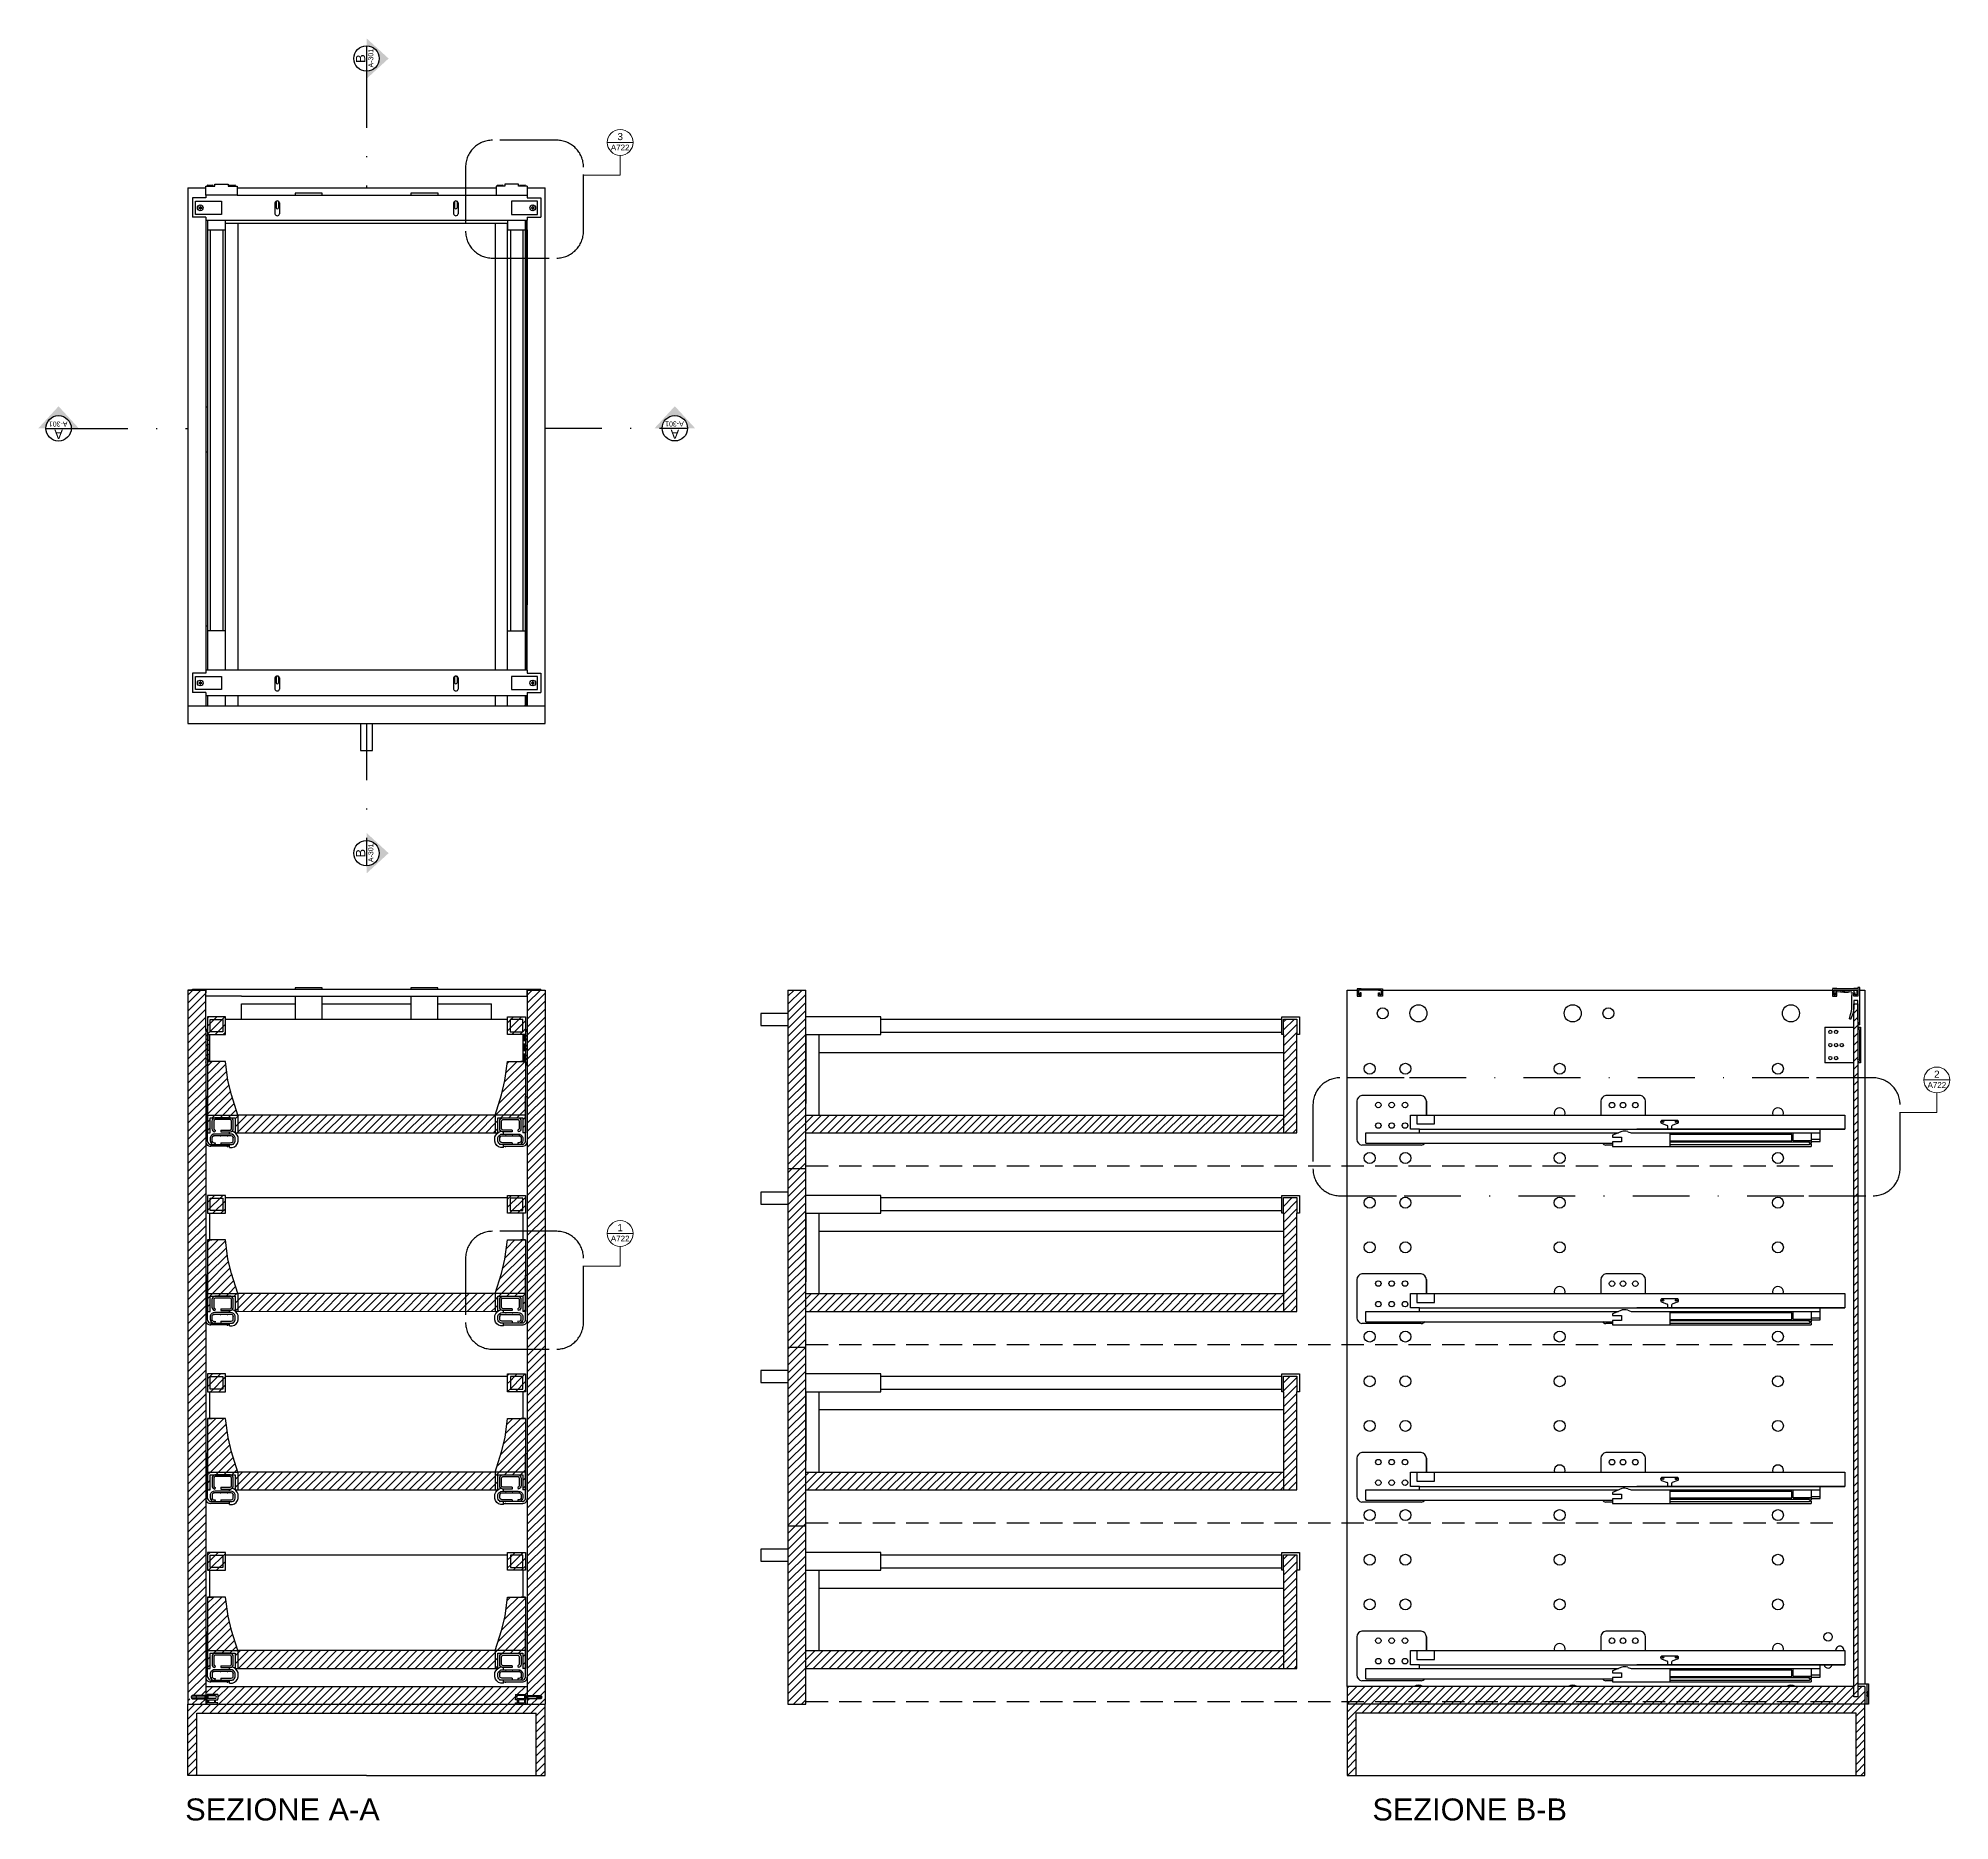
# Model space of a CAD drawing. Header units: millimetres. Extents: x 2745 to 3330, y 899 to 1109.
# Drawn here: x 2801.1 to 3015.1, y 908.9 to 1108.6 of the extents above; entities that cross this region are included whole.
import ezdxf
from ezdxf.enums import TextEntityAlignment as Align

# ---------------------------------------------------------------- set-up
doc = ezdxf.new("R2010")
doc.units = ezdxf.units.MM
for name, pattern in [('CENTERX2', [4, 2.5, -0.5, 0.5, -0.5]), ('HIDDEN', [0.375, 0.25, -0.125]), ('TRATTOPUNTO', [25.4, 12.7, -6.35, 0, -6.35])]:
    doc.linetypes.add(name, pattern=pattern)
doc.layers.add('A-ANNO-SYMB', color=3, linetype='Continuous', lineweight=15)
for name, color, linetype in [('linee sezionate', 5, 'Continuous'), ('prospetti', 2, 'Continuous'), ('quote', 3, 'Continuous'), ('simboli', 6, 'Continuous'), ('simboli tratteggiati', 1, 'Continuous'), ('viti', 4, 'Continuous')]:
    doc.layers.add(name, color=color, linetype=linetype)
doc.styles.add('ARIAL', font='arial.ttf')
doc.styles.get("Standard").update_dxf_attribs({"font": 'arial.ttf'})
doc.styles.add('underline', font='arial.ttf')
pattern_1 = [(45, (-20.9681, 0), (-0.4490128, 0.4490128), [])]

msp = doc.modelspace()

# ---------------------------------------------------------------- texts
at = {"layer": 'quote', "style": 'underline'}
for s, p in [('SEZIONE A-A', (2817.54, 908.97)), ('SEZIONE B-B', (2950.48, 908.97))]:
    msp.add_text(s, height=2.4625, dxfattribs=at).set_placement(p)

# ---------------------------------------------------------------- blocks, each defined once
blk = doc.blocks.new('section plan')
h = blk.add_hatch(color=256)
h.dxf.hatch_style = 1
h.paths.add_polyline_path([(56.9, 0.3), (46.3, 0.3, -1), (10.7, 0.3), (0.1, 0.3), (28.5, -30.6)])
blk.add_line((46.3, 0.3), (10.7, 0.3))
blk.add_circle((28.5, 0.3), 17.8)
at = {"style": 'ARIAL'}
for tag, height, p in [('A', 13, (28.4, 8.6)), ('A-301', 7, (29, -5.7))]:
    blk.add_attdef(tag, text='', height=height, dxfattribs=at).set_placement(p, align=Align.MIDDLE_CENTER)
blk = doc.blocks.new('DETAGLI')
at = {"layer": 'A-ANNO-SYMB', "linetype": 'Continuous'}
blk.add_line((486.7, 356.2), (504.8, 356.2), dxfattribs=at)
blk.add_circle((495.7, 356.2), 9.05, dxfattribs=at)
for tag, p in [('TAVOLA', (495.7, 362.8)), ('SEZIONE', (495.7, 354.7))]:
    blk.add_attdef(tag, text='', height=5, dxfattribs=at).set_placement(p, align=Align.TOP_CENTER)

# ---------------------------------------------------------------- hatches: boundary and pattern name
h = msp.add_hatch()
h.set_pattern_fill('ANSI31', color=256, scale=0.2)
h.set_pattern_definition([(45, (-38, 5e-13), (-0.4490128, 0.4490128), [])])
h.paths.add_polyline_path([(2819.85, 1001.99), (2817.85, 1001.99), (2817.85, 1001.31), (2817.84, 997.46), (2817.84, 997.2), (2817.84, 997.2), (2817.84, 996.91), (2817.84, 990.06), (2817.85, 990.06), (2817.85, 985.01), (2817.85, 950.06), (2817.85, 950.06), (2817.85, 945.01), (2817.85, 930.06), (2817.85, 930.06), (2817.85, 925.01), (2817.85, 922.97), (2819.45, 922.97), (2819.45, 922.85), (2819.5, 922.79), (2819.45, 922.74), (2819.45, 922.61), (2817.85, 922.61), (2817.85, 921.99), (2819.85, 921.99)])
h = msp.add_hatch()
h.set_pattern_fill('ANSI31', color=256, scale=0.2)
h.paths.add_polyline_path([(2857.85, 1001.99), (2855.85, 1001.99), (2855.85, 1001.31), (2855.84, 997.46), (2855.84, 997.2), (2855.84, 997.2), (2855.84, 996.91), (2855.84, 990.06), (2855.85, 990.06), (2855.85, 985.01), (2855.85, 950.06), (2855.85, 950.06), (2855.85, 945.01), (2855.85, 930.06), (2855.85, 930.06), (2855.85, 925.01), (2855.85, 922.97), (2857.45, 922.97), (2857.45, 922.85), (2857.5, 922.79), (2857.45, 922.74), (2857.45, 922.61), (2855.85, 922.61), (2855.85, 921.99), (2857.85, 921.99)])
h = msp.add_hatch()
h.set_pattern_fill('ANSI31', color=256, scale=0.2)
h.set_pattern_definition(pattern_1)
h.paths.add_polyline_path([(2887.03, 996.69), (2887.03, 1001.99), (2885.03, 1001.99), (2885.03, 981.99), (2887.03, 981.99), (2887.03, 982.29)])
h.paths.add_polyline_path([(2887.03, 976.69), (2887.03, 981.99), (2885.03, 981.99), (2885.03, 961.99), (2887.03, 961.99), (2887.03, 962.29)])
h.paths.add_polyline_path([(2887.03, 961.99), (2885.03, 961.99), (2885.03, 941.99), (2887.03, 941.99)])
h.paths.add_polyline_path([(2887.03, 941.99), (2885.03, 941.99), (2885.03, 921.99), (2887.03, 921.99)])
h.paths.add_polyline_path([(2940.53, 927.99), (2887.03, 927.99), (2887.03, 925.99), (2940.53, 925.99)])
h.paths.add_polyline_path([(2942.03, 936.99), (2942.03, 938.74), (2940.53, 938.74), (2940.53, 936.99), (2940.53, 925.99), (2942.03, 925.99)])
h.paths.add_polyline_path([(2940.53, 947.99), (2887.03, 947.99), (2887.03, 945.99), (2940.53, 945.99)])
h.paths.add_polyline_path([(2942.03, 956.99), (2942.03, 958.74), (2940.53, 958.74), (2940.53, 956.99), (2940.53, 945.99), (2942.03, 945.99)])
h.paths.add_polyline_path([(2942.03, 976.99), (2942.03, 978.74), (2940.53, 978.74), (2940.53, 976.99), (2940.53, 965.99), (2942.03, 965.99)])
h.paths.add_polyline_path([(2940.53, 967.99), (2887.03, 967.99), (2887.03, 965.99), (2940.53, 965.99)])
h.paths.add_polyline_path([(2940.53, 987.99), (2887.03, 987.99), (2887.03, 985.99), (2940.53, 985.99)])
h.paths.add_polyline_path([(2942.03, 996.99), (2942.03, 998.74), (2940.53, 998.74), (2940.53, 996.99), (2940.53, 985.99), (2942.03, 985.99)])
h = msp.add_hatch()
h.set_pattern_fill('ANSI31', color=256, scale=0.2)
h.set_pattern_definition(pattern_1)
h.paths.add_polyline_path([(3005.64, 921.99), (2947.64, 921.99), (2947.64, 913.99), (2948.64, 913.99), (2948.64, 920.99), (3004.64, 920.99), (3004.64, 913.99), (3005.64, 913.99)])
h.paths.add_polyline_path([(3004.39, 923.99), (2947.64, 923.99), (2947.64, 921.99), (3005.64, 921.99), (3005.64, 923.99), (3004.84, 923.99), (3004.84, 922.82), (3004.39, 922.82)])
h.paths.add_polyline_path([(3004.84, 1000.46), (3004.39, 1000.46), (3004.39, 922.82), (3004.84, 922.82), (3004.84, 923.99)])
h = msp.add_hatch()
h.set_pattern_fill('ANSI31', color=256, scale=0.2)
h.paths.add_polyline_path([(2822.05, 958.99), (2820.05, 958.99), (2820.05, 956.99), (2822.05, 956.99)])
h.paths.add_polyline_path([(2821.75, 958.69), (2821.75, 957.29), (2820.35, 957.29), (2820.35, 958.69)], flags=16)
h.paths.add_polyline_path([(2855.65, 958.99), (2853.65, 958.99), (2853.65, 956.99), (2855.65, 956.99)])
h.paths.add_polyline_path([(2853.95, 958.69), (2855.35, 958.69), (2855.35, 957.29), (2853.95, 957.29)], flags=16)
h.paths.add_polyline_path([(2855.64, 978.99), (2853.64, 978.99), (2853.64, 976.99), (2855.64, 976.99)])
h.paths.add_polyline_path([(2853.94, 978.69), (2855.34, 978.69), (2855.34, 977.29), (2853.94, 977.29)], flags=16)
h.paths.add_polyline_path([(2822.04, 978.99), (2820.04, 978.99), (2820.04, 976.99), (2822.04, 976.99)])
h.paths.add_polyline_path([(2820.34, 978.69), (2821.74, 978.69), (2821.74, 977.29), (2820.34, 977.29)], flags=16)
h.paths.add_polyline_path([(2822.04, 998.99), (2820.04, 998.99), (2820.04, 996.99), (2822.04, 996.99)])
h.paths.add_polyline_path([(2820.34, 998.69), (2821.74, 998.69), (2821.74, 997.29), (2820.34, 997.29)], flags=16)
h.paths.add_polyline_path([(2855.64, 998.99), (2853.64, 998.99), (2853.64, 996.99), (2855.64, 996.99), (2855.64, 997.2)])
h.paths.add_polyline_path([(2853.94, 998.69), (2855.34, 998.69), (2855.34, 997.29), (2853.94, 997.29)], flags=16)
h.paths.add_polyline_path([(2855.64, 993.99), (2855.14, 993.99), (2853.64, 993.99), (2853.35, 991.86), (2852.95, 990.25), (2852.26, 987.99), (2855.64, 987.99)])
h.paths.add_polyline_path([(2822.74, 990.25), (2822.33, 991.86), (2822.04, 993.99), (2820.04, 993.99), (2820.04, 993.94), (2820.04, 987.99), (2823.43, 987.99)])
h.paths.add_polyline_path([(2822.74, 970.25), (2822.33, 971.86), (2822.04, 973.99), (2820.04, 973.99), (2820.04, 967.99), (2823.43, 967.99)])
h.paths.add_polyline_path([(2855.64, 973.99), (2855.14, 973.99), (2853.64, 973.99), (2853.35, 971.86), (2852.95, 970.25), (2852.26, 967.99), (2855.64, 967.99)])
h.paths.add_polyline_path([(2855.65, 953.99), (2855.15, 953.99), (2853.65, 953.99), (2853.36, 951.86), (2852.95, 950.25), (2852.26, 947.99), (2855.65, 947.99)])
h.paths.add_polyline_path([(2822.34, 951.86), (2822.05, 953.99), (2820.05, 953.99), (2820.05, 947.99), (2823.43, 947.99), (2822.74, 950.25)])
h.paths.add_polyline_path([(2822.74, 930.25), (2822.34, 931.86), (2822.05, 933.99), (2820.05, 933.99), (2820.05, 927.99), (2823.43, 927.99)])
h.paths.add_polyline_path([(2855.65, 933.99), (2855.15, 933.99), (2853.65, 933.99), (2853.36, 931.86), (2852.96, 930.25), (2852.26, 927.99), (2855.65, 927.99)])
h = msp.add_hatch()
h.set_pattern_fill('ANSI31', color=256, scale=0.2)
h.paths.add_polyline_path([(2855.65, 927.99), (2852.26, 927.99), (2852.26, 926), (2852.56, 926), (2852.56, 927.69), (2855.35, 927.69), (2855.35, 925.99), (2855.65, 925.99)])
h.paths.add_polyline_path([(2823.43, 927.99), (2820.05, 927.99), (2820.05, 925.99), (2820.35, 925.99), (2820.35, 927.69), (2823.13, 927.69), (2823.13, 925.99), (2823.43, 925.99)])
h.paths.add_polyline_path([(2821.75, 938.69), (2820.35, 938.69), (2820.35, 937.29), (2821.75, 937.29)])
h.paths.add_polyline_path([(2855.35, 938.69), (2853.95, 938.69), (2853.95, 937.29), (2855.35, 937.29)])
h.paths.add_polyline_path([(2855.65, 947.99), (2852.26, 947.99), (2852.26, 946), (2852.56, 946), (2852.56, 947.69), (2855.35, 947.69), (2855.35, 945.99), (2855.65, 945.99)])
h.paths.add_polyline_path([(2823.43, 947.99), (2820.05, 947.99), (2820.05, 945.99), (2820.35, 945.99), (2820.35, 947.69), (2823.13, 947.69), (2823.13, 945.99), (2823.43, 945.99)])
h.paths.add_polyline_path([(2821.75, 958.69), (2820.35, 958.69), (2820.35, 957.29), (2821.75, 957.29)])
h.paths.add_polyline_path([(2855.35, 958.69), (2853.95, 958.69), (2853.95, 957.29), (2855.35, 957.29)])
h.paths.add_polyline_path([(2823.43, 967.99), (2820.04, 967.99), (2820.04, 965.99), (2820.34, 965.99), (2820.34, 967.69), (2823.13, 967.69), (2823.13, 965.99), (2823.43, 965.99)])
h.paths.add_polyline_path([(2855.64, 967.99), (2852.26, 967.99), (2852.26, 966), (2852.56, 966), (2852.56, 967.69), (2855.34, 967.69), (2855.34, 965.99), (2855.64, 965.99)])
h.paths.add_polyline_path([(2855.34, 978.69), (2853.94, 978.69), (2853.94, 977.29), (2855.34, 977.29)])
h.paths.add_polyline_path([(2821.74, 978.69), (2820.34, 978.69), (2820.34, 977.29), (2821.74, 977.29)])
h.paths.add_polyline_path([(2823.43, 987.99), (2820.04, 987.99), (2820.04, 985.99), (2820.34, 985.99), (2820.34, 987.69), (2823.13, 987.69), (2823.13, 985.99), (2823.43, 985.99)])
h.paths.add_polyline_path([(2855.64, 987.99), (2852.26, 987.99), (2852.26, 986), (2852.56, 986), (2852.56, 987.69), (2855.34, 987.69), (2855.34, 985.99), (2855.64, 985.99)])
h.paths.add_polyline_path([(2855.34, 998.69), (2853.94, 998.69), (2853.94, 997.29), (2855.34, 997.29)])
h.paths.add_polyline_path([(2821.74, 998.69), (2820.34, 998.69), (2820.34, 997.29), (2821.74, 997.29)])
h = msp.add_hatch()
h.set_pattern_fill('ANSI31', color=256, scale=0.2)
h.paths.add_polyline_path([(2857.85, 921.99), (2817.85, 921.99), (2817.85, 913.99), (2818.85, 913.99), (2818.85, 920.99), (2856.85, 920.99), (2856.85, 913.99), (2857.85, 913.99)])
h.paths.add_polyline_path([(2852.26, 927.99), (2823.43, 927.99), (2823.43, 925.99), (2852.26, 926)])
h.paths.add_polyline_path([(2855.85, 923.99), (2819.85, 923.99), (2819.85, 922.72), (2820.06, 922.72), (2820.06, 923.06), (2821.19, 923.06), (2821.19, 922.58), (2821.19, 922.47), (2820.95, 922.47), (2820.95, 922.14), (2821.19, 922.14), (2821.19, 921.99), (2854.51, 921.99), (2854.51, 922.14), (2854.74, 922.14), (2854.74, 922.47), (2854.51, 922.47), (2854.51, 922.58), (2854.51, 923.06), (2855.69, 923.06), (2855.69, 922.86), (2855.85, 922.86)])
h.paths.add_polyline_path([(2852.26, 947.99), (2823.43, 947.99), (2823.43, 945.99), (2852.26, 946)])
h.paths.add_polyline_path([(2852.26, 967.99), (2823.43, 967.99), (2823.43, 965.99), (2852.26, 966)])
h.paths.add_polyline_path([(2852.26, 987.99), (2823.43, 987.99), (2823.43, 985.99), (2852.26, 986)])
h = msp.add_hatch()
h.set_pattern_fill('ANSI31', color=256, scale=0.2)
h.paths.add_polyline_path([(2822.05, 938.99), (2820.05, 938.99), (2820.05, 936.99), (2822.05, 936.99)])
h.paths.add_polyline_path([(2821.75, 938.69), (2821.75, 937.29), (2820.35, 937.29), (2820.35, 938.69)], flags=0)
h.paths.add_polyline_path([(2821.75, 938.69), (2820.35, 938.69), (2820.35, 937.29), (2821.75, 937.29)], flags=16)
h.paths.add_polyline_path([(2855.65, 938.99), (2853.65, 938.99), (2853.65, 936.99), (2855.65, 936.99)])
h.paths.add_polyline_path([(2853.95, 938.69), (2855.35, 938.69), (2855.35, 937.29), (2853.95, 937.29)], flags=0)
h.paths.add_polyline_path([(2855.35, 938.69), (2853.95, 938.69), (2853.95, 937.29), (2855.35, 937.29)], flags=16)

# ---------------------------------------------------------------- linework, layer by layer
for p, q in [((2817.85, 1091.84), (2819.85, 1091.84)), ((2855.85, 1091.84), (2857.85, 1091.84)), ((2855.85, 1038.91), (2855.85, 1039.26)), ((2819.85, 1001.99), (2817.85, 1001.99)), ((2855.85, 1001.99), (2857.85, 1001.99)), ((2942.33, 998.99), (2942.33, 996.99)), ((3004.84, 997.46), (3004.84, 994.19)), ((2820.04, 987.86), (2820.04, 987.86)), ((2855.64, 985.99), (2855.64, 987.99)), ((2855.65, 987.86), (2855.65, 987.86)), ((2820.04, 985.99), (2820.34, 985.99)), ((2855.64, 985.99), (2855.34, 985.99)), ((2820.04, 967.86), (2820.04, 967.86)), ((2855.64, 965.99), (2855.64, 967.99)), ((2855.64, 967.86), (2855.64, 967.86)), ((2820.04, 965.99), (2820.34, 965.99)), ((2855.64, 965.99), (2855.34, 965.99)), ((2887.03, 961.99), (2887.03, 962.29)), ((2820.05, 947.86), (2820.05, 947.86)), ((2820.9, 946.28), (2820.86, 946.09)), ((2855.65, 945.99), (2855.65, 947.99)), ((2855.65, 947.86), (2855.65, 947.86)), ((2820.05, 945.99), (2820.35, 945.99)), ((2855.65, 945.99), (2855.35, 945.99)), ((2855.65, 925.99), (2855.65, 927.99)), ((2855.65, 927.86), (2855.65, 927.86)), ((2820.05, 925.99), (2820.35, 925.99)), ((2855.65, 925.99), (2855.35, 925.99)), ((3004.39, 923.99), (2947.64, 923.99))]:
    msp.add_line(p, q)
for centre in [(2950.18, 983.17), (2954.18, 983.17), (2950.18, 963.17), (2954.18, 963.17)]:
    msp.add_circle(centre, 0.614)
for p in [(2853.43, 985.66), (2854.18, 985.66), (2854.94, 985.65), (2820.75, 945.65)]:
    msp.add_point(p)
at = {"layer": 'A-ANNO-SYMB'}
for p, q in [((2866.25, 1095.48), (2866.25, 1093.28)), ((2866.25, 1093.28), (2862.14, 1093.28)), ((3013.69, 990.46), (3013.69, 988.26)), ((3013.69, 988.26), (3009.57, 988.26)), ((2866.25, 973.26), (2866.25, 971.06)), ((2866.25, 971.06), (2862.14, 971.06))]:
    msp.add_line(p, q, dxfattribs=at)
at = {"layer": 'linee sezionate'}
for p, q in [((2817.85, 1001.99), (2817.85, 921.99)), ((2817.85, 1001.99), (2819.85, 1001.99)), ((2819.84, 997.46), (2819.85, 1001.99)), ((2855.85, 1001.99), (2855.84, 997.46)), ((2855.85, 1001.99), (2857.85, 1001.99)), ((2857.85, 1001.99), (2857.85, 921.99)), ((2885.03, 1001.99), (2885.03, 981.99)), ((2885.03, 1001.99), (2887.03, 1001.99)), ((2887.03, 981.99), (2887.03, 1001.99)), ((2940.53, 998.74), (2942.03, 998.74)), ((2940.53, 996.99), (2940.53, 998.74)), ((2942.03, 998.74), (2942.03, 996.99)), ((2819.84, 997.46), (2819.85, 921.99)), ((2855.84, 997.46), (2855.85, 921.99)), ((2887.03, 996.99), (2887.03, 989.29)), ((2887.03, 982.29), (2887.03, 996.69)), ((2940.53, 996.99), (2940.53, 985.99)), ((2942.03, 985.99), (2942.03, 996.99)), ((2820.04, 993.99), (2820.04, 985.99)), ((2822.04, 993.99), (2820.04, 993.99)), ((2820.04, 993.99), (2820.54, 993.99)), ((2822.33, 991.86), (2822.04, 993.99)), ((2853.35, 991.86), (2853.64, 993.99)), ((2853.64, 993.99), (2855.64, 993.99)), ((2855.64, 993.99), (2855.14, 993.99)), ((2855.64, 993.99), (2855.64, 985.99)), ((2822.74, 990.25), (2822.33, 991.86)), ((2852.95, 990.25), (2853.35, 991.86)), ((2823.43, 987.99), (2822.74, 990.25)), ((2852.26, 987.99), (2852.95, 990.25)), ((2820.04, 987.99), (2823.43, 987.99)), ((2820.34, 985.99), (2820.34, 987.69)), ((2820.34, 987.69), (2823.13, 987.69)), ((2823.13, 987.69), (2823.13, 985.99)), ((2852.66, 987.99), (2823.43, 987.99)), ((2823.43, 987.99), (2823.43, 985.99)), ((2852.26, 987.99), (2852.26, 985.99)), ((2855.64, 987.99), (2852.26, 987.99)), ((2852.56, 985.99), (2852.56, 987.69)), ((2852.56, 987.69), (2855.34, 987.69)), ((2855.34, 987.69), (2855.34, 985.99)), ((2887.03, 987.99), (2940.53, 987.99)), ((2820.04, 985.99), (2820.34, 985.99)), ((2823.13, 985.99), (2852.56, 986)), ((2855.64, 985.99), (2855.34, 985.99)), ((2887.03, 985.99), (2942.03, 985.99)), ((2885.03, 981.99), (2885.03, 961.99)), ((2885.03, 981.99), (2887.03, 981.99)), ((2885.03, 981.99), (2887.03, 981.99)), ((2887.03, 981.99), (2887.03, 982.29)), ((2887.03, 961.99), (2887.03, 981.99)), ((2940.53, 978.74), (2942.03, 978.74)), ((2940.53, 976.99), (2940.53, 978.74)), ((2942.03, 978.74), (2942.03, 976.99)), ((2887.03, 976.99), (2887.03, 969.29)), ((2887.03, 962.29), (2887.03, 976.69)), ((2940.53, 976.99), (2940.53, 965.99)), ((2942.03, 965.99), (2942.03, 976.99)), ((2820.04, 973.99), (2820.04, 965.99)), ((2822.04, 973.99), (2820.04, 973.99)), ((2820.04, 973.99), (2820.54, 973.99)), ((2822.33, 971.86), (2822.04, 973.99)), ((2853.35, 971.86), (2853.64, 973.99)), ((2853.64, 973.99), (2855.64, 973.99)), ((2855.64, 973.99), (2855.14, 973.99)), ((2855.64, 973.99), (2855.64, 965.99)), ((2822.74, 970.25), (2822.33, 971.86)), ((2852.95, 970.25), (2853.35, 971.86)), ((2823.43, 967.99), (2822.74, 970.25)), ((2852.26, 967.99), (2852.95, 970.25)), ((2820.04, 967.99), (2823.43, 967.99)), ((2820.34, 965.99), (2820.34, 967.69)), ((2820.34, 967.69), (2823.13, 967.69)), ((2823.13, 967.69), (2823.13, 965.99)), ((2852.66, 967.99), (2823.43, 967.99)), ((2823.43, 967.99), (2823.43, 965.99)), ((2852.26, 967.99), (2852.26, 965.99)), ((2855.64, 967.99), (2852.26, 967.99)), ((2852.56, 965.99), (2852.56, 967.69)), ((2852.56, 967.69), (2855.34, 967.69)), ((2855.34, 967.69), (2855.34, 965.99)), ((2887.03, 967.99), (2940.53, 967.99)), ((2820.04, 965.99), (2820.34, 965.99)), ((2823.13, 965.99), (2852.56, 966)), ((2855.64, 965.99), (2855.34, 965.99)), ((2887.03, 965.99), (2942.03, 965.99)), ((2885.03, 961.99), (2885.03, 941.99)), ((2885.03, 961.99), (2887.03, 961.99)), ((2885.03, 961.99), (2887.03, 961.99)), ((2887.03, 941.99), (2887.03, 961.99)), ((2887.03, 956.99), (2887.03, 949.29)), ((2940.53, 958.74), (2942.03, 958.74)), ((2940.53, 956.99), (2940.53, 958.74)), ((2940.53, 956.99), (2940.53, 945.99)), ((2942.03, 958.74), (2942.03, 956.99)), ((2942.03, 945.99), (2942.03, 956.99)), ((2887.03, 942.29), (2887.03, 956.69)), ((2820.05, 953.99), (2820.05, 945.99)), ((2822.05, 953.99), (2820.05, 953.99)), ((2820.05, 953.99), (2820.55, 953.99)), ((2822.34, 951.86), (2822.05, 953.99)), ((2853.36, 951.86), (2853.65, 953.99)), ((2853.65, 953.99), (2855.65, 953.99)), ((2855.65, 953.99), (2855.15, 953.99)), ((2855.65, 953.99), (2855.65, 945.99)), ((2822.74, 950.25), (2822.34, 951.86)), ((2852.95, 950.25), (2853.36, 951.86)), ((2823.43, 947.99), (2822.74, 950.25)), ((2852.26, 947.99), (2852.95, 950.25)), ((2820.05, 947.99), (2823.43, 947.99)), ((2820.35, 945.99), (2820.35, 947.69)), ((2820.35, 947.69), (2823.13, 947.69)), ((2823.13, 947.69), (2823.13, 945.99)), ((2852.66, 947.99), (2823.43, 947.99)), ((2823.43, 947.99), (2823.43, 945.99)), ((2852.26, 947.99), (2852.26, 945.99)), ((2855.65, 947.99), (2852.26, 947.99)), ((2852.56, 945.99), (2852.56, 947.69)), ((2852.56, 947.69), (2855.35, 947.69)), ((2855.35, 947.69), (2855.35, 945.99)), ((2887.03, 947.99), (2940.53, 947.99)), ((2820.05, 945.99), (2820.35, 945.99)), ((2823.13, 945.99), (2852.56, 946)), ((2855.65, 945.99), (2855.35, 945.99)), ((2887.03, 945.99), (2942.03, 945.99)), ((2885.03, 941.99), (2885.03, 921.99)), ((2885.03, 941.99), (2887.03, 941.99)), ((2885.03, 941.99), (2887.03, 941.99)), ((2887.03, 941.99), (2887.03, 942.29)), ((2887.03, 921.99), (2887.03, 941.99)), ((2940.53, 938.74), (2942.03, 938.74)), ((2940.53, 936.99), (2940.53, 938.74)), ((2942.03, 938.74), (2942.03, 936.99)), ((2887.03, 922.29), (2887.03, 936.69)), ((2940.53, 936.99), (2940.53, 925.99)), ((2942.03, 925.99), (2942.03, 936.99)), ((2820.05, 933.99), (2820.05, 925.99)), ((2822.05, 933.99), (2820.05, 933.99)), ((2820.05, 933.99), (2820.55, 933.99)), ((2822.34, 931.86), (2822.05, 933.99)), ((2853.36, 931.86), (2853.65, 933.99)), ((2853.65, 933.99), (2855.65, 933.99)), ((2855.65, 933.99), (2855.15, 933.99)), ((2855.65, 933.99), (2855.65, 925.99)), ((2822.74, 930.25), (2822.34, 931.86)), ((2852.96, 930.25), (2853.36, 931.86)), ((2823.43, 927.99), (2822.74, 930.25)), ((2852.26, 927.99), (2852.96, 930.25)), ((2820.05, 927.99), (2823.43, 927.99)), ((2820.35, 925.99), (2820.35, 927.69)), ((2820.35, 927.69), (2823.13, 927.69)), ((2823.13, 927.69), (2823.13, 925.99)), ((2852.66, 927.99), (2823.43, 927.99)), ((2823.43, 927.99), (2823.43, 925.99)), ((2852.26, 927.99), (2852.26, 925.99)), ((2855.65, 927.99), (2852.26, 927.99)), ((2852.56, 925.99), (2852.56, 927.69)), ((2852.56, 927.69), (2855.35, 927.69)), ((2855.35, 927.69), (2855.35, 925.99)), ((2887.03, 927.99), (2940.53, 927.99)), ((2820.05, 925.99), (2820.35, 925.99)), ((2823.13, 925.99), (2852.56, 926)), ((2855.65, 925.99), (2855.35, 925.99)), ((2887.03, 925.99), (2942.03, 925.99)), ((2819.85, 923.99), (2855.85, 923.99)), ((2947.64, 923.99), (2947.64, 913.99)), ((3004.39, 923.99), (2947.64, 923.99)), ((3005.64, 923.99), (3004.84, 923.99)), ((3005.64, 923.99), (3005.64, 921.99)), ((2817.85, 921.99), (2857.85, 921.99)), ((2817.85, 913.99), (2817.85, 921.99)), ((2818.85, 913.99), (2818.85, 920.99)), ((2818.85, 920.99), (2856.85, 920.99)), ((2856.85, 913.99), (2856.85, 920.99)), ((2857.85, 913.99), (2857.85, 921.99)), ((2885.03, 921.99), (2887.03, 921.99)), ((3005.64, 921.99), (2947.64, 921.99)), ((3004.64, 920.99), (2948.64, 920.99)), ((2948.64, 920.99), (2948.64, 913.99)), ((3004.64, 913.99), (3004.64, 920.99)), ((3005.64, 913.99), (3005.64, 921.99)), ((2837.85, 913.99), (2817.85, 913.99)), ((2837.85, 913.99), (2857.85, 913.99)), ((2947.64, 913.99), (3005.64, 913.99))]:
    msp.add_line(p, q, dxfattribs=at)
for points in [[(3004.39, 1000.46), (3004.84, 1000.46), (3004.84, 922.82), (3004.39, 922.82)], [(2820.04, 996.99), (2822.04, 996.99), (2822.04, 998.99), (2820.04, 998.99)], [(2820.34, 998.69), (2821.74, 998.69), (2821.74, 997.29), (2820.34, 997.29)], [(2855.64, 996.99), (2853.64, 996.99), (2853.64, 998.99), (2855.64, 998.99)], [(2855.34, 998.69), (2853.94, 998.69), (2853.94, 997.29), (2855.34, 997.29)], [(2820.04, 976.99), (2822.04, 976.99), (2822.04, 978.99), (2820.04, 978.99)], [(2820.34, 978.69), (2821.74, 978.69), (2821.74, 977.29), (2820.34, 977.29)], [(2855.64, 976.99), (2853.64, 976.99), (2853.64, 978.99), (2855.64, 978.99)], [(2855.34, 978.69), (2853.94, 978.69), (2853.94, 977.29), (2855.34, 977.29)], [(2820.05, 956.99), (2822.05, 956.99), (2822.05, 958.99), (2820.05, 958.99)], [(2855.65, 956.99), (2853.65, 956.99), (2853.65, 958.99), (2855.65, 958.99)], [(2820.35, 958.69), (2821.75, 958.69), (2821.75, 957.29), (2820.35, 957.29)], [(2855.35, 958.69), (2853.95, 958.69), (2853.95, 957.29), (2855.35, 957.29)], [(2820.05, 936.99), (2822.05, 936.99), (2822.05, 938.99), (2820.05, 938.99)], [(2820.35, 938.69), (2821.75, 938.69), (2821.75, 937.29), (2820.35, 937.29)], [(2855.65, 936.99), (2853.65, 936.99), (2853.65, 938.99), (2855.65, 938.99)], [(2855.35, 938.69), (2853.95, 938.69), (2853.95, 937.29), (2855.35, 937.29)]]:
    msp.add_lwpolyline(points, close=True, dxfattribs=at)
at = {"layer": 'prospetti'}
for p, q in [((2817.85, 1091.84), (2817.85, 1031.84)), ((2817.85, 1091.84), (2817.85, 1031.84)), ((2817.85, 1091.84), (2819.85, 1091.84)), ((2823.35, 1091.84), (2852.35, 1091.84)), ((2855.85, 1091.84), (2857.85, 1091.84)), ((2857.85, 1031.84), (2857.85, 1091.84)), ((2857.85, 1031.84), (2857.85, 1091.84)), ((2819.85, 1088.22), (2819.85, 1037.81)), ((2819.85, 1088.22), (2819.85, 1037.81)), ((2820.05, 1088.22), (2820.05, 1037.81)), ((2822.05, 1042.23), (2822.05, 1088.22)), ((2822.05, 1087.89), (2853.65, 1087.89)), ((2823.43, 1087.89), (2823.43, 1037.81)), ((2852.25, 1087.89), (2852.25, 1037.81)), ((2853.65, 1042.23), (2853.65, 1087.89)), ((2855.65, 1088.22), (2855.65, 1037.81)), ((2855.65, 1037.81), (2855.65, 1088.22)), ((2855.85, 1037.81), (2855.85, 1088.22)), ((2855.85, 1037.81), (2855.85, 1088.22)), ((2819.85, 1087.14), (2819.85, 1045.14)), ((2820.05, 1087.14), (2820.05, 1045.14)), ((2820.35, 1087.14), (2820.35, 1042.23)), ((2821.75, 1087.14), (2821.75, 1042.23)), ((2853.95, 1087.14), (2853.95, 1042.23)), ((2855.35, 1087.14), (2855.35, 1042.23)), ((2855.65, 1087.14), (2855.65, 1045.14)), ((2855.85, 1087.14), (2855.85, 1045.14)), ((2820.05, 1067.26), (2819.85, 1067.26)), ((2855.85, 1067.26), (2855.65, 1067.26)), ((2819.85, 1062.26), (2820.05, 1062.26)), ((2855.65, 1062.26), (2855.85, 1062.26)), ((2820.05, 1042.73), (2819.85, 1042.73)), ((2855.85, 1042.73), (2855.65, 1042.73)), ((2855.85, 1038.91), (2855.85, 1039.76)), ((2819.85, 1034.99), (2819.85, 1033.84)), ((2819.85, 1034.99), (2819.85, 1033.84)), ((2820.05, 1034.99), (2820.05, 1033.84)), ((2823.43, 1034.99), (2823.43, 1033.84)), ((2852.25, 1034.99), (2852.25, 1033.84)), ((2855.65, 1033.84), (2855.65, 1034.99)), ((2855.65, 1034.99), (2855.65, 1033.84)), ((2855.85, 1033.84), (2855.85, 1034.99)), ((2855.85, 1033.84), (2855.85, 1034.99)), ((2855.85, 1034.99), (2855.85, 1033.84)), ((2855.85, 1033.84), (2855.85, 1034.69)), ((2817.85, 1033.84), (2857.85, 1033.84)), ((2817.85, 1031.84), (2857.85, 1031.84)), ((2837.17, 1031.84), (2837.17, 1028.83)), ((2838.52, 1028.83), (2838.52, 1031.84)), ((2855.85, 1033.84), (2855.55, 1033.84)), ((2855.85, 1033.84), (2855.7, 1033.84)), ((2837.17, 1028.83), (2838.52, 1028.83)), ((2947.64, 1001.99), (2948.79, 1001.99)), ((2947.64, 923.99), (2947.64, 1001.99)), ((2951.62, 1001.99), (3002.02, 1001.99)), ((3005.06, 1001.99), (3005.64, 1001.99)), ((3005.64, 1001.99), (3005.64, 994.29)), ((2823.84, 998.74), (2823.84, 1000.46)), ((2823.84, 1000.46), (2829.84, 1000.46)), ((2832.89, 1000.46), (2842.8, 1000.46)), ((2845.84, 1000.46), (2851.84, 1000.46)), ((2851.84, 998.74), (2851.84, 1000.46)), ((2822.04, 998.74), (2853.64, 998.74)), ((2885.03, 999.36), (2882.01, 999.36)), ((2882.01, 999.36), (2882.01, 998.01)), ((2882.01, 998.01), (2885.03, 998.01)), ((2895.42, 998.99), (2887.03, 998.99)), ((2895.42, 996.99), (2895.42, 998.99)), ((2895.42, 998.74), (2940.33, 998.74)), ((2940.33, 998.99), (2942.33, 998.99)), ((2940.33, 996.99), (2940.33, 998.99)), ((2942.33, 998.99), (2942.33, 996.99)), ((2820.29, 993.99), (2820.29, 996.99)), ((2855.4, 993.99), (2855.4, 996.99)), ((2887.03, 996.99), (2895.42, 996.99)), ((2888.53, 987.99), (2888.53, 996.99)), ((2940.33, 997.24), (2895.42, 997.24)), ((2940.53, 996.99), (2940.33, 996.99)), ((2942.33, 996.99), (2942.03, 996.99)), ((2888.53, 994.99), (2940.53, 994.99)), ((3005.64, 994.29), (3005.64, 924.29)), ((2822.04, 978.74), (2853.64, 978.74)), ((2885.03, 979.36), (2882.01, 979.36)), ((2882.01, 979.36), (2882.01, 978.01)), ((2895.42, 978.99), (2887.03, 978.99)), ((2895.42, 976.99), (2895.42, 978.99)), ((2895.42, 978.74), (2940.33, 978.74)), ((2940.33, 978.99), (2942.33, 978.99)), ((2940.33, 976.99), (2940.33, 978.99)), ((2942.33, 978.99), (2942.33, 976.99)), ((2942.33, 978.99), (2942.33, 976.99)), ((2820.29, 973.99), (2820.29, 976.99)), ((2855.4, 973.99), (2855.4, 976.99)), ((2882.01, 978.01), (2885.03, 978.01)), ((2887.03, 976.99), (2895.42, 976.99)), ((2888.53, 967.99), (2888.53, 976.99)), ((2940.33, 977.24), (2895.42, 977.24)), ((2940.53, 976.99), (2940.33, 976.99)), ((2942.33, 976.99), (2942.03, 976.99)), ((2888.53, 974.99), (2940.53, 974.99)), ((2885.03, 959.36), (2882.01, 959.36)), ((2882.01, 959.36), (2882.01, 958.01)), ((2895.42, 958.99), (2887.03, 958.99)), ((2895.42, 956.99), (2895.42, 958.99)), ((2940.33, 958.99), (2942.33, 958.99)), ((2940.33, 956.99), (2940.33, 958.99)), ((2942.33, 958.99), (2942.33, 956.99)), ((2942.33, 958.99), (2942.33, 956.99)), ((2820.3, 953.99), (2820.3, 956.99)), ((2822.05, 958.74), (2853.65, 958.74)), ((2855.4, 953.99), (2855.4, 956.99)), ((2882.01, 958.01), (2885.03, 958.01)), ((2887.03, 956.99), (2895.42, 956.99)), ((2888.53, 947.99), (2888.53, 956.99)), ((2895.42, 958.74), (2940.33, 958.74)), ((2940.33, 957.24), (2895.42, 957.24)), ((2940.53, 956.99), (2940.33, 956.99)), ((2942.33, 956.99), (2942.03, 956.99)), ((2888.53, 954.99), (2940.53, 954.99)), ((2822.05, 938.74), (2853.65, 938.74)), ((2885.03, 939.36), (2882.01, 939.36)), ((2882.01, 939.36), (2882.01, 938.01)), ((2882.01, 938.01), (2885.03, 938.01)), ((2895.42, 938.99), (2887.03, 938.99)), ((2895.42, 936.99), (2895.42, 938.99)), ((2895.42, 938.74), (2940.33, 938.74)), ((2940.33, 938.99), (2942.33, 938.99)), ((2940.33, 936.99), (2940.33, 938.99)), ((2942.33, 938.99), (2942.33, 936.99)), ((2942.33, 938.99), (2942.33, 936.99)), ((2820.3, 933.99), (2820.3, 936.99)), ((2855.4, 933.99), (2855.4, 936.99)), ((2887.03, 936.99), (2895.42, 936.99)), ((2888.53, 927.99), (2888.53, 936.99)), ((2940.33, 937.24), (2895.42, 937.24)), ((2940.53, 936.99), (2940.33, 936.99)), ((2942.33, 936.99), (2942.03, 936.99)), ((2888.53, 934.99), (2940.53, 934.99))]:
    msp.add_line(p, q, dxfattribs=at)
for points in [[(2820.05, 1088.22), (2820.05, 1087.14), (2822.05, 1087.14), (2822.05, 1088.22)], [(2853.65, 1088.22), (2853.65, 1087.14), (2855.65, 1087.14), (2855.65, 1088.22)], [(2822.05, 1037.81), (2822.05, 1042.23), (2820.05, 1042.23), (2820.05, 1037.81)], [(2853.65, 1037.81), (2853.65, 1042.23), (2855.65, 1042.23), (2855.65, 1037.81)], [(2819.85, 1034.99), (2819.85, 1033.84)], [(2820.05, 1034.99), (2820.05, 1033.84)], [(2822.05, 1033.84), (2822.05, 1034.99)], [(2853.65, 1033.84), (2853.65, 1034.99)], [(2855.65, 1034.99), (2855.65, 1033.84)]]:
    msp.add_lwpolyline(points, dxfattribs=at)
for centre, radius in [((2951.64, 999.38), 0.614), ((2951.64, 999.38), 0.614), ((2955.64, 999.38), 0.955), ((2955.64, 999.38), 0.955), ((2972.91, 999.38), 0.955), ((2972.91, 999.38), 0.955), ((2976.91, 999.38), 0.614), ((2976.91, 999.38), 0.614), ((2997.35, 999.38), 0.955), ((2997.35, 999.38), 0.955), ((2950.18, 993.17), 0.614), ((2954.18, 993.17), 0.614), ((2971.45, 993.17), 0.614), ((2995.89, 993.17), 0.614), ((2950.18, 983.17), 0.614), ((2954.18, 983.17), 0.614), ((2971.45, 983.17), 0.614), ((2995.89, 983.17), 0.614), ((2950.18, 978.17), 0.614), ((2950.18, 978.17), 0.614), ((2954.18, 978.17), 0.614), ((2954.18, 978.17), 0.614), ((2971.45, 978.17), 0.614), ((2995.89, 978.17), 0.614), ((2950.18, 973.17), 0.614), ((2950.18, 973.17), 0.614), ((2954.18, 973.17), 0.614), ((2954.18, 973.17), 0.614), ((2971.45, 973.17), 0.614), ((2995.89, 973.17), 0.614), ((2950.18, 963.17), 0.614), ((2954.18, 963.17), 0.614), ((2971.45, 963.17), 0.614), ((2995.89, 963.17), 0.614), ((2950.18, 958.17), 0.614), ((2950.18, 958.17), 0.614), ((2954.18, 958.17), 0.614), ((2954.18, 958.17), 0.614), ((2971.45, 958.17), 0.614), ((2995.89, 958.17), 0.614), ((2950.18, 953.17), 0.614), ((2950.18, 953.17), 0.614), ((2954.18, 953.17), 0.614), ((2954.18, 953.17), 0.614), ((2971.45, 953.17), 0.614), ((2971.45, 953.17), 0.614), ((2995.89, 953.17), 0.614), ((2995.89, 953.17), 0.614), ((2950.18, 943.17), 0.614), ((2950.18, 943.17), 0.614), ((2954.18, 943.17), 0.614), ((2954.18, 943.17), 0.614), ((2971.45, 943.17), 0.614), ((2995.89, 943.17), 0.614), ((2950.18, 938.17), 0.614), ((2950.18, 938.17), 0.614), ((2954.18, 938.17), 0.614), ((2954.18, 938.17), 0.614), ((2971.45, 938.17), 0.614), ((2995.89, 938.17), 0.614), ((2950.18, 933.17), 0.614), ((2950.18, 933.17), 0.614), ((2954.18, 933.17), 0.614), ((2954.18, 933.17), 0.614), ((2971.45, 933.17), 0.614), ((2995.89, 933.17), 0.614), ((3001.51, 929.54), 0.469)]:
    msp.add_circle(centre, radius, dxfattribs=at)
for centre, radius, start, end in [((2971.45, 988.17), 0.614, 342.6442, 197.3558), ((2995.89, 988.17), 0.614, 342.6442, 197.3558), ((2971.45, 968.17), 0.614, 342.6442, 197.3558), ((2995.89, 968.17), 0.614, 342.6442, 197.3558), ((2971.45, 948.17), 0.614, 342.6442, 197.3558), ((2995.89, 948.17), 0.614, 342.6442, 197.3558), ((2971.45, 928.17), 0.614, 342.6442, 197.3558), ((2995.89, 928.17), 0.614, 342.6442, 197.3558), ((3002.82, 928.03), 0.469, 355.6183, 184.3817), ((3001.51, 926.51), 0.469, 195.4149, 344.5851), ((2955.64, 923.17), 0.955, 58.8319, 121.1681), ((2972.91, 923.17), 0.955, 58.8319, 121.1681), ((2997.35, 923.17), 0.955, 58.8319, 121.1681)]:
    msp.add_arc(centre, radius, start, end, dxfattribs=at)
at = {"layer": 'simboli tratteggiati', "linetype": 'TRATTOPUNTO', "ltscale": 0.5}
for p, q in [((2837.85, 1104.91), (2837.85, 1091.84)), ((2804.78, 1064.9), (2817.85, 1064.9)), ((2857.85, 1064.91), (2870.95, 1064.91)), ((2837.85, 1031.84), (2837.85, 1018.74))]:
    msp.add_line(p, q, dxfattribs=at)
at = {"layer": 'simboli tratteggiati', "linetype": 'HIDDEN', "ltscale": 10}
for p, q in [((2887.03, 982.29), (3002.94, 982.29)), ((2887.03, 962.29), (3002.94, 962.29)), ((2887.03, 942.29), (3002.94, 942.29)), ((2887.03, 922.29), (3002.94, 922.29))]:
    msp.add_line(p, q, dxfattribs=at)
at = {"layer": 'simboli tratteggiati', "linetype": 'TRATTOPUNTO', "ltscale": 0.5}
for points in [[(2851.94, 1083.98), (2859.14, 1083.98, 0.414214), (2862.14, 1086.98), (2862.14, 1094.18, 0.414214), (2859.14, 1097.18), (2851.94, 1097.18, 0.414214), (2848.94, 1094.18), (2848.94, 1086.98, 0.414214)], [(2851.94, 961.76), (2859.14, 961.76, 0.414214), (2862.14, 964.76), (2862.14, 971.96, 0.414214), (2859.14, 974.96), (2851.94, 974.96, 0.414214), (2848.94, 971.96), (2848.94, 964.76, 0.414214)]]:
    msp.add_lwpolyline(points, format="xyb", close=True, dxfattribs=at)
for points in [[(2954.03, 992.15), (2946.83, 992.15, 0.414214), (2943.83, 989.15), (2943.83, 981.95, 0.414214), (2946.83, 978.95), (2954.03, 978.95)], [(2999.37, 978.95), (3006.57, 978.95, 0.414214), (3009.57, 981.95), (3009.57, 989.15, 0.414214), (3006.57, 992.15), (2999.37, 992.15)]]:
    msp.add_lwpolyline(points, format="xyb", dxfattribs=at)
for points in [[(2999.37, 992.15), (2954.03, 992.15)], [(2954.03, 978.95), (2999.37, 978.95)]]:
    msp.add_lwpolyline(points, dxfattribs=at)
at = {"layer": 'viti'}
for p, q in [((2819.85, 1091.04), (2819.85, 1092.04)), ((2819.85, 1092.04), (2820.85, 1092.04)), ((2820.01, 1092.14), (2820.66, 1092.14)), ((2820.22, 1092.04), (2820.01, 1092.14)), ((2820.66, 1092.14), (2820.47, 1092.04)), ((2820.85, 1092.04), (2820.85, 1092.24)), ((2820.85, 1092.24), (2822.35, 1092.24)), ((2822.35, 1092.24), (2822.35, 1092.04)), ((2822.35, 1092.04), (2823.35, 1092.04)), ((2822.51, 1092.14), (2823.16, 1092.14)), ((2822.72, 1092.04), (2822.51, 1092.14)), ((2823.16, 1092.14), (2822.97, 1092.04)), ((2823.35, 1092.04), (2823.35, 1091.04)), ((2853.35, 1092.04), (2852.35, 1092.04)), ((2852.35, 1092.04), (2852.35, 1091.04)), ((2852.51, 1092.14), (2853.16, 1092.14)), ((2852.72, 1092.04), (2852.51, 1092.14)), ((2853.16, 1092.14), (2852.97, 1092.04)), ((2854.85, 1092.24), (2853.35, 1092.24)), ((2853.35, 1092.24), (2853.35, 1092.04)), ((2854.85, 1092.04), (2854.85, 1092.24)), ((2855.85, 1092.04), (2854.85, 1092.04)), ((2855.01, 1092.14), (2855.66, 1092.14)), ((2855.22, 1092.04), (2855.01, 1092.14)), ((2855.66, 1092.14), (2855.47, 1092.04)), ((2855.85, 1092.04), (2855.85, 1090.71)), ((2819.85, 1090.71), (2818.35, 1090.71)), ((2818.35, 1090.71), (2818.35, 1088.56)), ((2819.85, 1091.04), (2819.85, 1090.71)), ((2823.35, 1091.04), (2819.85, 1091.04)), ((2823.35, 1091.04), (2855.85, 1091.04)), ((2827.59, 1090.17), (2827.59, 1088.93)), ((2827.71, 1090.27), (2827.71, 1089.62)), ((2827.98, 1090.27), (2827.98, 1089.62)), ((2828.1, 1090.17), (2828.1, 1088.93)), ((2832.89, 1091.24), (2829.85, 1091.24)), ((2829.85, 1091.24), (2829.85, 1091.04)), ((2832.89, 1091.04), (2832.89, 1091.24)), ((2845.85, 1091.24), (2842.8, 1091.24)), ((2842.8, 1091.24), (2842.8, 1091.04)), ((2845.85, 1091.04), (2845.85, 1091.24)), ((2847.59, 1090.17), (2847.59, 1088.93)), ((2847.71, 1090.27), (2847.71, 1089.62)), ((2847.98, 1090.27), (2847.98, 1089.62)), ((2848.1, 1090.17), (2848.1, 1088.93)), ((2855.85, 1090.71), (2857.35, 1090.71)), ((2857.35, 1090.71), (2857.35, 1088.56)), ((2819.85, 1088.56), (2818.35, 1088.56)), ((2819.85, 1088.56), (2819.85, 1088.22)), ((2819.85, 1088.22), (2855.85, 1088.22)), ((2855.85, 1088.56), (2857.35, 1088.56)), ((2855.85, 1088.56), (2855.85, 1088.22)), ((2819.85, 1037.48), (2818.35, 1037.48)), ((2818.35, 1037.48), (2818.35, 1035.33)), ((2819.85, 1037.81), (2819.85, 1037.48)), ((2855.85, 1037.81), (2819.85, 1037.81)), ((2827.59, 1036.95), (2827.59, 1035.7)), ((2827.71, 1037.05), (2827.71, 1036.39)), ((2827.98, 1037.05), (2827.98, 1036.39)), ((2828.1, 1036.95), (2828.1, 1035.7)), ((2847.59, 1036.95), (2847.59, 1035.7)), ((2847.71, 1037.05), (2847.71, 1036.39)), ((2847.98, 1037.05), (2847.98, 1036.39)), ((2848.1, 1036.95), (2848.1, 1035.7)), ((2855.85, 1037.81), (2855.85, 1037.48)), ((2855.85, 1037.48), (2857.35, 1037.48)), ((2857.35, 1037.48), (2857.35, 1035.33)), ((2819.85, 1035.33), (2818.35, 1035.33)), ((2819.85, 1035.33), (2819.85, 1034.99)), ((2819.85, 1034.99), (2855.85, 1034.99)), ((2855.85, 1035.33), (2857.35, 1035.33)), ((2855.85, 1035.33), (2855.85, 1034.99)), ((2818.35, 1002.09), (2819.55, 1002.09)), ((2818.35, 1001.99), (2818.35, 1002.09)), ((2818.35, 1001.99), (2818.35, 1002.08)), ((2819.85, 1001.99), (2818.35, 1001.99)), ((2819.55, 1002.09), (2856.14, 1002.09)), ((2819.84, 1001.31), (2819.85, 1001.99)), ((2819.85, 1001.99), (2819.85, 1001.69)), ((2829.84, 1002.24), (2829.84, 1002.09)), ((2832.89, 1002.24), (2829.84, 1002.24)), ((2832.89, 1002.09), (2832.89, 1002.24)), ((2842.8, 1002.24), (2842.8, 1002.09)), ((2845.84, 1002.24), (2842.8, 1002.24)), ((2845.84, 1002.09), (2845.84, 1002.24)), ((2855.85, 1001.31), (2855.85, 1001.99)), ((2857.35, 1001.99), (2855.85, 1001.99)), ((2856.14, 1002.09), (2857.35, 1002.09)), ((2857.35, 1001.99), (2857.35, 1002.09)), ((2948.79, 1002.13), (2951.62, 1002.13)), ((2949.24, 1002.13), (2948.79, 1002.13)), ((2948.79, 1002.13), (2948.79, 1001.31)), ((2951.48, 1001.99), (2948.93, 1001.99)), ((2949.24, 1001.99), (2948.93, 1001.99)), ((2948.93, 1001.99), (2948.93, 1001.45)), ((2951.17, 1002.13), (2951.62, 1002.13)), ((2951.17, 1001.99), (2951.48, 1001.99)), ((2951.48, 1001.99), (2951.48, 1001.45)), ((2951.62, 1002.13), (2951.62, 1001.31)), ((3002.02, 1002.17), (3004.4, 1002.18)), ((3002.47, 1002.17), (3002.02, 1002.17)), ((3002.02, 1002.13), (3002.02, 1001.31)), ((3002.16, 1001.95), (3002.47, 1001.99)), ((3004.71, 1001.99), (3002.16, 1001.99)), ((3002.47, 1001.99), (3002.16, 1001.99)), ((3002.16, 1001.99), (3002.16, 1001.45)), ((3002.32, 1001.87), (3002.16, 1001.95)), ((3002.51, 1001.8), (3002.32, 1001.87)), ((3002.47, 1001.99), (3002.85, 1001.92)), ((3003.27, 1001.71), (3002.51, 1001.8)), ((3002.85, 1001.92), (3003.05, 1001.89)), ((3003.05, 1001.89), (3003.4, 1001.9)), ((3003.4, 1001.9), (3003.82, 1001.94)), ((3003.93, 1001.77), (3003.71, 1001.73)), ((3003.82, 1001.94), (3003.98, 1001.99)), ((3003.86, 1001.99), (3004.27, 1001.99)), ((3004.18, 1001.76), (3003.93, 1001.77)), ((3004.18, 1001.76), (3004.17, 1001.37)), ((3004.27, 1001.99), (3004.4, 1001.87)), ((3004.4, 1002.18), (3004.85, 1002.18)), ((3004.4, 1001.99), (3004.71, 1001.99)), ((3004.4, 1001.87), (3004.4, 1001.31)), ((3004.71, 1001.99), (3004.71, 1001.45)), ((3004.85, 1002.28), (3004.85, 1001.31)), ((3005.06, 1002.28), (3004.85, 1002.28)), ((3004.85, 1002.21), (3004.85, 1001.31)), ((3004.85, 1002.13), (3004.85, 1001.31)), ((3005.06, 998.1), (3005.06, 1002.28)), ((2823.84, 1001.31), (2819.84, 1001.31)), ((2823.84, 1001.31), (2832.89, 1001.31)), ((2829.84, 1001.31), (2829.84, 998.74)), ((2832.89, 1001.31), (2845.84, 1001.32)), ((2832.89, 998.74), (2832.89, 1001.31)), ((2842.8, 1001.32), (2842.8, 998.74)), ((2845.84, 998.74), (2845.84, 1001.32)), ((2845.84, 1001.31), (2855.85, 1001.31)), ((2948.79, 1001.31), (2949.24, 1001.31)), ((2948.93, 1001.45), (2949.11, 1001.45)), ((2949.11, 1001.45), (2949.11, 1001.69)), ((2949.24, 1001.69), (2949.11, 1001.69)), ((2949.24, 1001.31), (2949.24, 1001.69)), ((2951.17, 1001.31), (2951.17, 1001.69)), ((2951.17, 1001.69), (2951.3, 1001.69)), ((2951.62, 1001.31), (2951.17, 1001.31)), ((2951.3, 1001.45), (2951.3, 1001.69)), ((2951.48, 1001.45), (2951.3, 1001.45)), ((3002.02, 1001.31), (3002.47, 1001.31)), ((3002.16, 1001.45), (3002.34, 1001.45)), ((3002.34, 1001.45), (3002.34, 1001.69)), ((3002.47, 1001.69), (3002.34, 1001.69)), ((3002.47, 1001.31), (3002.47, 1001.69)), ((3003.71, 1001.73), (3003.27, 1001.71)), ((3004, 1001.6), (3004, 1001.6)), ((3004.11, 999.47), (3004.18, 999.86)), ((3004.17, 1000.45), (3004.17, 1001.37)), ((3004.18, 999.86), (3004.17, 1000.45)), ((3004.38, 999.92), (3004.29, 999.32)), ((3004.39, 1000.52), (3004.38, 999.92)), ((3004.39, 1000.82), (3004.39, 1000.52)), ((3004.85, 1000.82), (3004.39, 1000.82)), ((3004.4, 1001.31), (3004.4, 1001.69)), ((3004.4, 1001.31), (3004.4, 1001.69)), ((3004.4, 1001.69), (3004.53, 1001.69)), ((3004.85, 1001.31), (3004.4, 1001.31)), ((3004.85, 1001.31), (3004.4, 1001.31)), ((3004.85, 1001.31), (3004.4, 1001.31)), ((3004.53, 1001.45), (3004.53, 1001.69)), ((3004.71, 1001.45), (3004.53, 1001.45)), ((3004.85, 998.71), (3004.85, 1000.82)), ((2820.05, 997.57), (2819.84, 997.57)), ((2819.94, 997.57), (2819.84, 997.2)), ((2819.84, 997.57), (2819.84, 997.57)), ((2855.64, 997.57), (2855.85, 997.57)), ((2855.75, 997.57), (2855.84, 997.2)), ((2855.85, 997.57), (2855.84, 997.57)), ((3001.14, 997.82), (3004.39, 997.82)), ((3001.14, 997.82), (3001.14, 993.82)), ((3003.92, 998.78), (3004, 999.26)), ((3004, 998.69), (3003.92, 998.78)), ((3004, 999.26), (3004.11, 999.47)), ((3004.11, 998.88), (3004, 998.69)), ((3004.29, 999.32), (3004.11, 998.88)), ((3004.84, 997.82), (3005.14, 997.82)), ((3004.94, 997.82), (3004.84, 997.46)), ((3004.97, 998.1), (3004.85, 998.71)), ((3005.06, 998.1), (3004.97, 998.1)), ((3005.14, 997.82), (3005.04, 997.46)), ((3005.14, 997.82), (3005.14, 993.82)), ((2819.84, 997.2), (2819.84, 996.91)), ((2820.04, 996.91), (2819.84, 996.91)), ((2820.04, 996.85), (2819.84, 996.85)), ((2819.84, 996.5), (2820.04, 996.5)), ((2820.04, 996.44), (2819.84, 996.44)), ((2819.84, 996.44), (2819.84, 995.81)), ((2820.04, 995.81), (2819.84, 995.81)), ((2820.04, 995.74), (2819.84, 995.74)), ((2819.84, 995.39), (2820.04, 995.39)), ((2820.04, 995.33), (2819.84, 995.33)), ((2819.84, 995.33), (2819.84, 994.7)), ((2820.05, 997.21), (2820.04, 997.2)), ((2820.04, 997.2), (2820.04, 993.94)), ((2820.05, 997.12), (2820.04, 997.12)), ((2820.11, 996.96), (2820.04, 996.95)), ((2820.11, 996.96), (2820.04, 996.95)), ((2820.04, 996.95), (2820.04, 996.4)), ((2820.04, 996.95), (2820.04, 996.4)), ((2820.04, 996.4), (2820.11, 996.39)), ((2820.04, 996.4), (2820.11, 996.39)), ((2820.11, 995.86), (2820.04, 995.84)), ((2820.11, 995.86), (2820.04, 995.84)), ((2820.04, 995.84), (2820.04, 995.3)), ((2820.04, 995.84), (2820.04, 995.3)), ((2820.11, 996.32), (2820.11, 996.99)), ((2820.25, 996.33), (2820.11, 996.32)), ((2820.11, 995.92), (2820.25, 995.91)), ((2820.11, 995.22), (2820.11, 995.92)), ((2820.25, 996.99), (2820.25, 996.33)), ((2820.3, 996.91), (2820.25, 996.91)), ((2820.3, 996.67), (2820.25, 996.67)), ((2820.25, 995.91), (2820.25, 995.22)), ((2855.39, 996.91), (2855.44, 996.91)), ((2855.39, 996.67), (2855.44, 996.67)), ((2855.44, 996.99), (2855.44, 996.33)), ((2855.44, 996.33), (2855.58, 996.32)), ((2855.58, 995.92), (2855.44, 995.91)), ((2855.44, 995.91), (2855.44, 995.22)), ((2855.58, 996.32), (2855.58, 996.99)), ((2855.58, 996.96), (2855.64, 996.95)), ((2855.58, 996.96), (2855.64, 996.95)), ((2855.64, 996.4), (2855.58, 996.39)), ((2855.64, 996.4), (2855.58, 996.39)), ((2855.58, 995.22), (2855.58, 995.92)), ((2855.58, 995.86), (2855.64, 995.84)), ((2855.58, 995.86), (2855.64, 995.84)), ((2855.64, 997.21), (2855.64, 997.2)), ((2855.64, 997.2), (2855.64, 993.94)), ((2855.64, 997.12), (2855.64, 997.12)), ((2855.64, 996.95), (2855.64, 996.4)), ((2855.64, 996.95), (2855.64, 996.4)), ((2855.64, 996.91), (2855.84, 996.91)), ((2855.64, 996.85), (2855.84, 996.85)), ((2855.84, 996.5), (2855.64, 996.5)), ((2855.64, 996.44), (2855.84, 996.44)), ((2855.64, 995.84), (2855.64, 995.3)), ((2855.64, 995.84), (2855.64, 995.3)), ((2855.64, 995.81), (2855.84, 995.81)), ((2855.64, 995.74), (2855.84, 995.74)), ((2855.84, 995.39), (2855.64, 995.39)), ((2855.64, 995.33), (2855.84, 995.33)), ((2855.84, 997.2), (2855.84, 996.91)), ((2855.84, 996.44), (2855.84, 995.81)), ((2855.84, 995.33), (2855.84, 994.7)), ((3004.84, 997.46), (3004.84, 994.19)), ((3005.04, 997.46), (3005.04, 994.19)), ((2820.04, 994.7), (2819.84, 994.7)), ((2820.04, 994.64), (2819.84, 994.64)), ((2819.84, 994.29), (2820.04, 994.29)), ((2819.84, 994.23), (2819.84, 993.94)), ((2820.04, 994.23), (2819.84, 994.23)), ((2819.94, 993.57), (2819.84, 993.94)), ((2819.84, 993.57), (2820.04, 993.57)), ((2819.84, 993.57), (2819.84, 993.57)), ((2820.04, 995.3), (2820.11, 995.28)), ((2820.04, 995.3), (2820.11, 995.28)), ((2820.11, 994.75), (2820.04, 994.74)), ((2820.11, 994.75), (2820.04, 994.74)), ((2820.04, 994.74), (2820.04, 994.19)), ((2820.04, 994.74), (2820.04, 994.19)), ((2820.04, 994.19), (2820.11, 994.18)), ((2820.04, 994.19), (2820.11, 994.18)), ((2820.3, 994.02), (2820.04, 994.02)), ((2820.25, 995.22), (2820.11, 995.22)), ((2820.11, 994.81), (2820.25, 994.81)), ((2820.11, 994.12), (2820.11, 994.81)), ((2820.25, 994.12), (2820.11, 994.12)), ((2820.25, 994.81), (2820.25, 994.12)), ((2820.3, 994.46), (2820.25, 994.46)), ((2820.3, 994.23), (2820.25, 994.23)), ((2855.39, 994.46), (2855.44, 994.46)), ((2855.39, 994.23), (2855.44, 994.23)), ((2855.39, 994.02), (2855.64, 994.02)), ((2855.44, 995.22), (2855.58, 995.22)), ((2855.58, 994.81), (2855.44, 994.81)), ((2855.44, 994.81), (2855.44, 994.12)), ((2855.44, 994.12), (2855.58, 994.12)), ((2855.64, 995.3), (2855.58, 995.28)), ((2855.64, 995.3), (2855.58, 995.28)), ((2855.58, 994.12), (2855.58, 994.81)), ((2855.58, 994.75), (2855.64, 994.74)), ((2855.58, 994.75), (2855.64, 994.74)), ((2855.64, 994.19), (2855.58, 994.18)), ((2855.64, 994.19), (2855.58, 994.18)), ((2855.64, 994.74), (2855.64, 994.19)), ((2855.64, 994.74), (2855.64, 994.19)), ((2855.64, 994.7), (2855.84, 994.7)), ((2855.64, 994.64), (2855.84, 994.64)), ((2855.84, 994.29), (2855.64, 994.29)), ((2855.64, 994.23), (2855.84, 994.23)), ((2855.84, 993.57), (2855.64, 993.57)), ((2855.75, 993.57), (2855.84, 993.94)), ((2855.84, 994.23), (2855.84, 993.94)), ((2855.85, 993.57), (2855.84, 993.57)), ((3004.39, 993.82), (3001.14, 993.82)), ((3004.94, 993.82), (3004.84, 994.19)), ((3005.14, 993.82), (3004.84, 993.82)), ((3005.14, 993.82), (3005.04, 994.19)), ((2819.84, 990.06), (2819.84, 985.01)), ((2820.04, 990.06), (2819.84, 990.06)), ((2820.04, 985.01), (2820.04, 990.06)), ((2855.65, 985.01), (2855.65, 990.06)), ((2855.65, 990.06), (2855.85, 990.06)), ((2855.85, 990.06), (2855.85, 985.01)), ((2948.75, 989.55), (2948.75, 985.26)), ((2955.96, 990.19), (2949.32, 990.19)), ((2956.53, 987.99), (2956.53, 989.55)), ((2956.53, 989.55), (2956.53, 987.99)), ((2976.06, 989.55), (2976.06, 987.99)), ((2980.49, 990.19), (2976.63, 990.19)), ((2981.06, 987.99), (2981.06, 989.55)), ((2954.75, 986.39), (2954.75, 987.99)), ((2954.75, 987.99), (3003.38, 987.99)), ((2955.45, 987.99), (2955.45, 986.99)), ((2955.45, 986.99), (2957.45, 986.99)), ((2957.45, 986.99), (2957.45, 987.99)), ((2982.77, 987.2), (2982.77, 987.28)), ((2982.86, 987.06), (2983.49, 986.81)), ((2984.67, 987.39), (2982.87, 987.39)), ((2984.68, 987.06), (2984.05, 986.81)), ((2984.77, 987.2), (2984.77, 987.28)), ((3003.38, 987.99), (3003.38, 986.39)), ((2820.4, 984.69), (2822.79, 984.69)), ((2820.9, 986.28), (2820.85, 986.09)), ((2820.9, 984.88), (2820.85, 984.69)), ((2821.53, 986.29), (2821.53, 986.09)), ((2821.53, 984.89), (2821.53, 984.69)), ((2822.49, 985.86), (2822.49, 986.09)), ((2822.49, 984.36), (2822.49, 984.69)), ((2855.29, 984.69), (2852.9, 984.69)), ((2853.2, 985.86), (2853.2, 986.09)), ((2853.2, 984.36), (2853.2, 984.69)), ((2854.16, 986.29), (2854.16, 986.09)), ((2854.16, 984.89), (2854.16, 984.69)), ((2854.79, 986.28), (2854.84, 986.09)), ((2854.79, 984.88), (2854.84, 984.69)), ((2949.74, 984.84), (2949.74, 985.99)), ((2949.74, 985.99), (2978.04, 985.99)), ((2949.74, 984.84), (2977.37, 984.84)), ((2955.75, 986.39), (2954.75, 986.39)), ((2955.75, 985.99), (2955.75, 986.39)), ((2955.75, 986.39), (3003.38, 986.39)), ((2978.41, 986.14), (2977.37, 985.72)), ((2977.37, 985.72), (2977.37, 985.52)), ((2977.37, 985.52), (2978.37, 985.52)), ((2978.37, 984.99), (2977.37, 984.99)), ((2977.37, 984.99), (2977.37, 984.48)), ((2978.37, 985.52), (2978.37, 984.99)), ((2979.07, 986.12), (2979.46, 985.99)), ((2979.46, 985.99), (3000.61, 985.99)), ((3002.8, 986.39), (2980.08, 986.39)), ((2983.57, 986.39), (2983.57, 986.71)), ((2983.77, 985.99), (2983.77, 985.1)), ((2997.44, 985.82), (2983.77, 985.82)), ((2983.77, 985.1), (2983.77, 984.48)), ((2983.77, 985.1), (2997.44, 985.1)), ((2999.44, 984.93), (2983.77, 984.93)), ((2999.44, 984.65), (2983.77, 984.65)), ((2983.97, 986.71), (2983.97, 986.39)), ((2997.44, 985.1), (2997.44, 985.82)), ((2997.61, 985.1), (2997.61, 985.99)), ((2999.61, 985.1), (2997.61, 985.1)), ((2997.61, 985.1), (2999.61, 985.1)), ((2999.44, 984.83), (2999.44, 984.93)), ((2999.61, 984.83), (2999.44, 984.83)), ((2999.44, 984.75), (2999.44, 984.65)), ((2999.61, 984.75), (2999.44, 984.75)), ((2999.61, 985.99), (2999.61, 984.83)), ((3000.61, 985.23), (2999.61, 985.23)), ((2999.61, 985.03), (3000.61, 985.03)), ((2999.61, 984.75), (2999.61, 984.48)), ((3003.38, 986.39), (3000.42, 986.39)), ((3000.61, 985.03), (3000.61, 986.39)), ((2822.49, 984.49), (2820.34, 984.49)), ((2853.2, 984.49), (2855.35, 984.49)), ((2955.96, 984.62), (2949.32, 984.62)), ((2977.37, 984.62), (2976.63, 984.62)), ((2977.37, 984.48), (2999.61, 984.48)), ((2819.84, 970.06), (2819.84, 965.01)), ((2820.04, 970.06), (2819.84, 970.06)), ((2820.04, 965.01), (2820.04, 970.06)), ((2855.64, 965.01), (2855.64, 970.06)), ((2855.64, 970.06), (2855.84, 970.06)), ((2855.84, 970.06), (2855.84, 965.01)), ((2955.96, 970.19), (2949.32, 970.19)), ((2980.49, 970.19), (2976.63, 970.19)), ((2948.75, 969.55), (2948.75, 965.26)), ((2954.75, 966.39), (2954.75, 967.99)), ((2954.75, 967.99), (3003.38, 967.99)), ((2955.45, 967.99), (2955.45, 966.99)), ((2956.53, 967.99), (2956.53, 969.55)), ((2956.53, 969.55), (2956.53, 967.99)), ((2957.45, 966.99), (2957.45, 967.99)), ((2976.06, 969.55), (2976.06, 967.99)), ((2981.06, 967.99), (2981.06, 969.55)), ((3003.38, 967.99), (3003.38, 966.39)), ((2820.9, 966.28), (2820.85, 966.09)), ((2821.53, 966.29), (2821.53, 966.09)), ((2822.49, 965.86), (2822.49, 966.09)), ((2853.2, 965.86), (2853.2, 966.09)), ((2854.16, 966.29), (2854.16, 966.09)), ((2854.79, 966.28), (2854.84, 966.09)), ((2949.74, 964.84), (2949.74, 965.99)), ((2949.74, 965.99), (2978.04, 965.99)), ((2955.75, 966.39), (2954.75, 966.39)), ((2955.45, 966.99), (2957.45, 966.99)), ((2955.75, 965.99), (2955.75, 966.39)), ((2955.75, 966.39), (3003.38, 966.39)), ((2978.41, 966.14), (2977.37, 965.72)), ((2977.37, 965.72), (2977.37, 965.52)), ((2977.37, 965.52), (2978.37, 965.52)), ((2978.37, 965.52), (2978.37, 964.99)), ((2979.07, 966.12), (2979.46, 965.99)), ((2979.46, 965.99), (3000.61, 965.99)), ((3002.8, 966.39), (2980.08, 966.39)), ((2982.77, 967.2), (2982.77, 967.28)), ((2982.86, 967.06), (2983.49, 966.81)), ((2984.67, 967.39), (2982.87, 967.39)), ((2983.57, 966.39), (2983.57, 966.71)), ((2983.77, 965.99), (2983.77, 965.1)), ((2997.44, 965.82), (2983.77, 965.82)), ((2983.97, 966.71), (2983.97, 966.39)), ((2984.68, 967.06), (2984.05, 966.81)), ((2984.77, 967.2), (2984.77, 967.28)), ((2997.44, 965.1), (2997.44, 965.82)), ((2997.61, 965.1), (2997.61, 965.99)), ((2999.61, 965.99), (2999.61, 964.83)), ((3003.38, 966.39), (3000.42, 966.39)), ((3000.61, 965.03), (3000.61, 966.39)), ((2822.49, 964.49), (2820.34, 964.49)), ((2820.4, 964.69), (2822.79, 964.69)), ((2820.9, 964.88), (2820.85, 964.69)), ((2821.53, 964.89), (2821.53, 964.69)), ((2822.49, 964.36), (2822.49, 964.69)), ((2855.29, 964.69), (2852.9, 964.69)), ((2853.2, 964.36), (2853.2, 964.69)), ((2853.2, 964.49), (2855.35, 964.49)), ((2854.16, 964.89), (2854.16, 964.69)), ((2854.79, 964.88), (2854.84, 964.69)), ((2955.96, 964.62), (2949.32, 964.62)), ((2949.74, 964.84), (2977.37, 964.84)), ((2977.37, 964.62), (2976.63, 964.62)), ((2978.37, 964.99), (2977.37, 964.99)), ((2977.37, 964.99), (2977.37, 964.48)), ((2977.37, 964.48), (2999.61, 964.48)), ((2983.77, 965.1), (2983.77, 964.48)), ((2983.77, 965.1), (2997.44, 965.1)), ((2999.44, 964.93), (2983.77, 964.93)), ((2999.44, 964.65), (2983.77, 964.65)), ((2999.61, 965.1), (2997.61, 965.1)), ((2997.61, 965.1), (2999.61, 965.1)), ((2999.44, 964.83), (2999.44, 964.93)), ((2999.61, 964.83), (2999.44, 964.83)), ((2999.44, 964.75), (2999.44, 964.65)), ((2999.61, 964.75), (2999.44, 964.75)), ((3000.61, 965.23), (2999.61, 965.23)), ((2999.61, 965.03), (3000.61, 965.03)), ((2999.61, 964.75), (2999.61, 964.48)), ((2819.85, 950.06), (2819.85, 945.01)), ((2820.05, 950.06), (2819.85, 950.06)), ((2820.05, 945.01), (2820.05, 950.06)), ((2855.65, 945.01), (2855.65, 950.06)), ((2855.65, 950.06), (2855.85, 950.06)), ((2855.85, 950.06), (2855.85, 945.01)), ((2948.75, 949.55), (2948.75, 945.26)), ((2955.96, 950.19), (2949.32, 950.19)), ((2956.53, 947.99), (2956.53, 949.55)), ((2956.53, 949.55), (2956.53, 947.99)), ((2976.06, 949.55), (2976.06, 947.99)), ((2980.49, 950.19), (2976.63, 950.19)), ((2981.06, 947.99), (2981.06, 949.55)), ((2821.53, 946.29), (2821.53, 946.09)), ((2854.16, 946.29), (2854.16, 946.09)), ((2854.79, 946.28), (2854.84, 946.09)), ((2954.75, 946.39), (2954.75, 947.99)), ((2954.75, 947.99), (3003.38, 947.99)), ((2955.75, 946.39), (2954.75, 946.39)), ((2955.45, 947.99), (2955.45, 946.99)), ((2955.45, 946.99), (2957.45, 946.99)), ((2955.75, 945.99), (2955.75, 946.39)), ((2955.75, 946.39), (3003.38, 946.39)), ((2957.45, 946.99), (2957.45, 947.99)), ((2978.41, 946.14), (2977.37, 945.72)), ((2979.07, 946.12), (2979.46, 945.99)), ((3002.8, 946.39), (2980.08, 946.39)), ((2982.77, 947.2), (2982.77, 947.28)), ((2982.86, 947.06), (2983.49, 946.81)), ((2984.67, 947.39), (2982.87, 947.39)), ((2983.57, 946.39), (2983.57, 946.71)), ((2983.97, 946.71), (2983.97, 946.39)), ((2984.68, 947.06), (2984.05, 946.81)), ((2984.77, 947.2), (2984.77, 947.28)), ((3003.38, 946.39), (3000.42, 946.39)), ((3000.61, 945.03), (3000.61, 946.39)), ((3003.38, 947.99), (3003.38, 946.39)), ((2822.49, 944.49), (2820.34, 944.49)), ((2820.4, 944.69), (2822.79, 944.69)), ((2820.9, 944.88), (2820.85, 944.69)), ((2821.53, 944.89), (2821.53, 944.69)), ((2822.49, 945.86), (2822.49, 946.09)), ((2822.49, 944.36), (2822.49, 944.69)), ((2855.29, 944.69), (2852.9, 944.69)), ((2853.2, 945.86), (2853.2, 946.09)), ((2853.2, 944.36), (2853.2, 944.69)), ((2853.2, 944.49), (2855.35, 944.49)), ((2854.17, 944.89), (2854.17, 944.69)), ((2854.79, 944.88), (2854.84, 944.69)), ((2955.96, 944.62), (2949.32, 944.62)), ((2955.96, 944.62), (2949.32, 944.62)), ((2949.74, 944.84), (2949.74, 945.99)), ((2949.74, 945.99), (2978.04, 945.99)), ((2949.74, 944.84), (2977.37, 944.84)), ((2977.37, 944.62), (2976.63, 944.62)), ((2977.37, 945.72), (2977.37, 945.52)), ((2977.37, 945.52), (2978.37, 945.52)), ((2978.37, 944.99), (2977.37, 944.99)), ((2977.37, 944.99), (2977.37, 944.48)), ((2977.37, 944.48), (2999.61, 944.48)), ((2978.37, 945.52), (2978.37, 944.99)), ((2979.46, 945.99), (3000.61, 945.99)), ((2983.77, 945.99), (2983.77, 945.1)), ((2997.44, 945.82), (2983.77, 945.82)), ((2983.77, 945.1), (2983.77, 944.48)), ((2983.77, 945.1), (2997.44, 945.1)), ((2999.44, 944.93), (2983.77, 944.93)), ((2999.44, 944.65), (2983.77, 944.65)), ((2997.44, 945.1), (2997.44, 945.82)), ((2997.61, 945.1), (2997.61, 945.99)), ((2999.61, 945.1), (2997.61, 945.1)), ((2997.61, 945.1), (2999.61, 945.1)), ((2999.44, 944.83), (2999.44, 944.93)), ((2999.61, 944.83), (2999.44, 944.83)), ((2999.44, 944.75), (2999.44, 944.65)), ((2999.61, 944.75), (2999.44, 944.75)), ((2999.61, 945.99), (2999.61, 944.83)), ((3000.61, 945.23), (2999.61, 945.23)), ((2999.61, 945.03), (3000.61, 945.03)), ((2999.61, 944.75), (2999.61, 944.48)), ((2819.85, 930.06), (2819.85, 925.01)), ((2820.05, 930.06), (2819.85, 930.06)), ((2820.05, 925.01), (2820.05, 930.06)), ((2855.65, 925.01), (2855.65, 930.06)), ((2855.65, 930.06), (2855.85, 930.06)), ((2855.85, 930.06), (2855.85, 925.01)), ((2948.75, 929.55), (2948.75, 925.26)), ((2955.96, 930.19), (2949.32, 930.19)), ((2956.53, 927.99), (2956.53, 929.55)), ((2956.53, 929.55), (2956.53, 927.99)), ((2976.06, 929.55), (2976.06, 927.99)), ((2980.49, 930.19), (2976.63, 930.19)), ((2981.06, 927.99), (2981.06, 929.55)), ((2954.75, 926.39), (2954.75, 927.99)), ((2954.75, 927.99), (3003.38, 927.99)), ((2955.45, 927.99), (2955.45, 926.99)), ((2955.45, 926.99), (2957.45, 926.99)), ((2957.45, 926.99), (2957.45, 927.99)), ((2982.77, 927.2), (2982.77, 927.28)), ((2982.86, 927.06), (2983.49, 926.81)), ((2984.67, 927.39), (2982.87, 927.39)), ((2984.68, 927.06), (2984.05, 926.81)), ((2984.77, 927.2), (2984.77, 927.28)), ((3003.38, 927.99), (3003.38, 926.39)), ((2820.9, 926.28), (2820.86, 926.09)), ((2820.9, 924.88), (2820.86, 924.69)), ((2821.53, 926.29), (2821.53, 926.09)), ((2821.53, 924.89), (2821.53, 924.69)), ((2822.49, 925.86), (2822.49, 926.09)), ((2853.2, 925.86), (2853.2, 926.09)), ((2854.17, 926.29), (2854.17, 926.09)), ((2854.17, 924.89), (2854.17, 924.69)), ((2854.79, 926.28), (2854.84, 926.09)), ((2854.79, 924.88), (2854.84, 924.69)), ((2949.74, 924.84), (2949.74, 925.99)), ((2949.74, 925.99), (2978.04, 925.99)), ((2949.74, 924.84), (2977.37, 924.84)), ((2955.75, 926.39), (2954.75, 926.39)), ((2955.75, 925.99), (2955.75, 926.39)), ((2955.75, 926.39), (3003.38, 926.39)), ((2978.41, 926.14), (2977.37, 925.72)), ((2977.37, 925.72), (2977.37, 925.52)), ((2977.37, 925.52), (2978.37, 925.52)), ((2978.37, 924.99), (2977.37, 924.99)), ((2977.37, 924.99), (2977.37, 924.48)), ((2978.37, 925.52), (2978.37, 924.99)), ((2979.07, 926.12), (2979.46, 925.99)), ((2979.46, 925.99), (3000.61, 925.99)), ((3002.8, 926.39), (2980.08, 926.39)), ((2983.57, 926.39), (2983.57, 926.71)), ((2983.77, 925.99), (2983.77, 925.1)), ((2997.44, 925.82), (2983.77, 925.82)), ((2983.77, 925.1), (2983.77, 924.48)), ((2983.77, 925.1), (2997.44, 925.1)), ((2999.44, 924.93), (2983.77, 924.93)), ((2983.97, 926.71), (2983.97, 926.39)), ((2997.44, 925.1), (2997.44, 925.82)), ((2997.61, 925.1), (2997.61, 925.99)), ((2999.61, 925.1), (2997.61, 925.1)), ((2997.61, 925.1), (2999.61, 925.1)), ((2999.44, 924.83), (2999.44, 924.93)), ((2999.61, 924.83), (2999.44, 924.83)), ((2999.44, 924.75), (2999.44, 924.65)), ((2999.61, 924.75), (2999.44, 924.75)), ((2999.61, 925.99), (2999.61, 924.83)), ((3000.61, 925.23), (2999.61, 925.23)), ((2999.61, 925.03), (3000.61, 925.03)), ((2999.61, 924.75), (2999.61, 924.48)), ((3003.38, 926.39), (3000.42, 926.39)), ((3000.61, 925.03), (3000.61, 926.39)), ((2818.32, 922.97), (2818.25, 922.91)), ((2818.25, 922.91), (2818.25, 922.67)), ((2818.25, 922.85), (2818.28, 922.88)), ((2818.25, 922.74), (2818.25, 922.85)), ((2818.28, 922.7), (2818.25, 922.74)), ((2818.25, 922.67), (2818.32, 922.61)), ((2818.28, 922.88), (2818.31, 922.92)), ((2818.76, 922.89), (2818.28, 922.88)), ((2818.28, 922.7), (2818.76, 922.7)), ((2818.31, 922.67), (2818.28, 922.7)), ((2818.31, 922.92), (2818.76, 922.92)), ((2818.76, 922.67), (2818.31, 922.67)), ((2819.77, 922.97), (2818.32, 922.97)), ((2818.32, 922.67), (2818.32, 922.61)), ((2818.32, 922.61), (2819.77, 922.61)), ((2818.76, 922.96), (2818.76, 922.62)), ((2818.76, 922.96), (2818.84, 922.91)), ((2818.76, 922.62), (2818.84, 922.67)), ((2819.8, 922.93), (2818.81, 922.93)), ((2819.8, 922.65), (2818.81, 922.65)), ((2819.77, 922.91), (2818.84, 922.91)), ((2819.77, 922.67), (2818.84, 922.67)), ((2819.77, 922.93), (2819.77, 922.97)), ((2819.77, 922.97), (2819.85, 922.96)), ((2819.85, 922.96), (2819.77, 922.91)), ((2819.77, 922.67), (2819.77, 922.91)), ((2819.85, 922.62), (2819.77, 922.67)), ((2819.77, 922.61), (2819.77, 922.65)), ((2819.85, 922.62), (2819.77, 922.61)), ((2819.85, 922.62), (2819.85, 922.96)), ((2819.85, 922.86), (2820.01, 922.86)), ((2820.01, 922.72), (2819.85, 922.72)), ((2821.19, 923.06), (2820, 923.06)), ((2820, 922.95), (2820, 923.06)), ((2820, 922.95), (2820.93, 922.95)), ((2820.93, 922.63), (2820, 922.63)), ((2820, 922.47), (2820, 922.63)), ((2820.12, 922.93), (2820.01, 922.93)), ((2820.01, 922.93), (2820.01, 922.65)), ((2820.01, 922.65), (2820.12, 922.65)), ((2820.06, 922.93), (2820.06, 922.65)), ((2820.12, 922.8), (2820.06, 922.8)), ((2820.12, 922.78), (2820.06, 922.78)), ((2820.12, 922.65), (2820.12, 922.93)), ((2822.49, 924.49), (2820.34, 924.49)), ((2820.4, 924.69), (2822.79, 924.69)), ((2821.19, 923.06), (2821.19, 922.58)), ((2821.19, 922.47), (2821.19, 922.58)), ((2822.49, 924.36), (2822.49, 924.69)), ((2855.3, 924.69), (2852.9, 924.69)), ((2853.2, 924.36), (2853.2, 924.69)), ((2853.2, 924.49), (2855.35, 924.49)), ((2854.51, 923.06), (2855.69, 923.06)), ((2854.51, 923.06), (2854.51, 922.58)), ((2854.51, 922.47), (2854.51, 922.58)), ((2855.69, 922.95), (2854.76, 922.95)), ((2854.76, 922.63), (2855.69, 922.63)), ((2855.57, 922.93), (2855.69, 922.93)), ((2855.57, 922.65), (2855.57, 922.93)), ((2855.57, 922.8), (2855.63, 922.8)), ((2855.57, 922.78), (2855.63, 922.78)), ((2855.69, 922.65), (2855.57, 922.65)), ((2855.63, 922.93), (2855.63, 922.65)), ((2855.69, 922.95), (2855.69, 923.06)), ((2855.69, 922.93), (2855.69, 922.65)), ((2855.85, 922.86), (2855.69, 922.86)), ((2855.69, 922.72), (2855.85, 922.72)), ((2855.69, 922.47), (2855.69, 922.63)), ((2855.92, 922.97), (2855.85, 922.96)), ((2855.85, 922.62), (2855.85, 922.96)), ((2855.85, 922.96), (2855.92, 922.91)), ((2855.85, 922.62), (2855.92, 922.67)), ((2855.85, 922.62), (2855.92, 922.61)), ((2855.89, 922.93), (2856.88, 922.93)), ((2855.89, 922.65), (2856.88, 922.65)), ((2855.92, 922.97), (2857.37, 922.97)), ((2855.92, 922.93), (2855.92, 922.97)), ((2855.92, 922.67), (2855.92, 922.91)), ((2855.92, 922.91), (2856.85, 922.91)), ((2855.92, 922.67), (2856.85, 922.67)), ((2855.92, 922.61), (2855.92, 922.65)), ((2857.37, 922.61), (2855.92, 922.61)), ((2856.93, 922.96), (2856.85, 922.91)), ((2856.93, 922.62), (2856.85, 922.67)), ((2856.93, 922.96), (2856.93, 922.62)), ((2857.38, 922.92), (2856.93, 922.92)), ((2856.93, 922.89), (2857.41, 922.88)), ((2857.41, 922.7), (2856.93, 922.7)), ((2856.93, 922.67), (2857.38, 922.67)), ((2857.37, 922.97), (2857.45, 922.91)), ((2857.37, 922.67), (2857.37, 922.61)), ((2857.45, 922.67), (2857.37, 922.61)), ((2857.41, 922.88), (2857.38, 922.92)), ((2857.38, 922.67), (2857.41, 922.7)), ((2857.45, 922.85), (2857.41, 922.88)), ((2857.41, 922.7), (2857.45, 922.74)), ((2857.45, 922.91), (2857.45, 922.67)), ((2857.45, 922.74), (2857.45, 922.85)), ((2955.96, 924.62), (2949.32, 924.62)), ((2977.37, 924.62), (2976.63, 924.62)), ((2977.37, 924.48), (2999.61, 924.48)), ((2999.44, 924.65), (2983.77, 924.65)), ((3004.84, 924.29), (3005.84, 924.29)), ((3005.84, 924.29), (3005.84, 921.99)), ((3005.84, 924.29), (3006.04, 924.29)), ((3005.84, 923.25), (3005.94, 923.46)), ((3005.94, 922.81), (3005.84, 923)), ((3005.94, 923.47), (3005.94, 922.81)), ((3006.04, 924.29), (3006.04, 921.99)), ((2820, 922.47), (2820.05, 922.47)), ((2820.05, 922.14), (2820, 922.14)), ((2820, 921.99), (2820, 922.14)), ((2820, 921.99), (2821.19, 921.99)), ((2820.05, 922.14), (2820.05, 922.47)), ((2820.16, 922.47), (2820.84, 922.47)), ((2820.16, 922.47), (2820.16, 922.14)), ((2820.84, 922.14), (2820.16, 922.14)), ((2820.84, 922.47), (2820.84, 922.14)), ((2820.95, 922.14), (2820.95, 922.47)), ((2820.95, 922.47), (2821.19, 922.47)), ((2821.19, 922.14), (2820.95, 922.14)), ((2821.19, 921.99), (2821.19, 922.14)), ((2854.74, 922.47), (2854.51, 922.47)), ((2854.51, 921.99), (2854.51, 922.14)), ((2854.51, 922.14), (2854.74, 922.14)), ((2855.69, 921.99), (2854.51, 921.99)), ((2854.74, 922.14), (2854.74, 922.47)), ((2855.54, 922.47), (2854.85, 922.47)), ((2854.85, 922.47), (2854.85, 922.14)), ((2854.85, 922.14), (2855.54, 922.14)), ((2855.54, 922.47), (2855.54, 922.14)), ((2855.69, 922.47), (2855.65, 922.47)), ((2855.65, 922.14), (2855.65, 922.47)), ((2855.65, 922.14), (2855.69, 922.14)), ((2855.69, 921.99), (2855.69, 922.14)), ((3005.84, 921.99), (3005.64, 921.99)), ((3006.04, 921.99), (3005.84, 921.99)), ((3006.04, 921.99), (3006.04, 921.99))]:
    msp.add_line(p, q, dxfattribs=at)
for points in [[(2820.18, 1092.14), (2820.18, 1092.14), (2820.18, 1092.08), (2820.31, 1092.08)], [(2820.31, 1092.14), (2820.31, 1092.08), (2820.36, 1092.08), (2820.36, 1092.14)], [(2820.36, 1092.08), (2820.49, 1092.08), (2820.49, 1092.14), (2820.49, 1092.14)], [(2822.68, 1092.14), (2822.68, 1092.14), (2822.68, 1092.08), (2822.81, 1092.08)], [(2822.81, 1092.14), (2822.81, 1092.08), (2822.86, 1092.08), (2822.86, 1092.14)], [(2822.86, 1092.08), (2822.99, 1092.08), (2822.99, 1092.14), (2822.99, 1092.14)], [(2852.68, 1092.14), (2852.68, 1092.14), (2852.68, 1092.08), (2852.81, 1092.08)], [(2852.81, 1092.14), (2852.81, 1092.08), (2852.86, 1092.08), (2852.86, 1092.14)], [(2852.86, 1092.08), (2852.99, 1092.08), (2852.99, 1092.14), (2852.99, 1092.14)], [(2855.18, 1092.14), (2855.18, 1092.14), (2855.18, 1092.08), (2855.31, 1092.08)], [(2855.31, 1092.14), (2855.31, 1092.08), (2855.36, 1092.08), (2855.36, 1092.14)], [(2855.36, 1092.08), (2855.49, 1092.08), (2855.49, 1092.14), (2855.49, 1092.14)], [(2819.21, 1089.63), (2819.08, 1089.63), (2819.08, 1089.58), (2819.21, 1089.58)], [(2819.26, 1089.63), (2819.26, 1089.77), (2819.21, 1089.77), (2819.21, 1089.63)], [(2819.21, 1089.58), (2819.21, 1089.45), (2819.26, 1089.45), (2819.26, 1089.58)], [(2819.26, 1089.58), (2819.39, 1089.58), (2819.39, 1089.63), (2819.26, 1089.63)], [(2856.44, 1089.63), (2856.31, 1089.63), (2856.31, 1089.58), (2856.44, 1089.58)], [(2856.49, 1089.63), (2856.49, 1089.77), (2856.44, 1089.77), (2856.44, 1089.63)], [(2856.44, 1089.58), (2856.44, 1089.45), (2856.49, 1089.45), (2856.49, 1089.58)], [(2856.49, 1089.58), (2856.62, 1089.58), (2856.62, 1089.63), (2856.49, 1089.63)], [(2819.21, 1036.41), (2819.08, 1036.41), (2819.08, 1036.35), (2819.21, 1036.35)], [(2819.26, 1036.41), (2819.26, 1036.54), (2819.21, 1036.54), (2819.21, 1036.41)], [(2819.21, 1036.35), (2819.21, 1036.22), (2819.26, 1036.22), (2819.26, 1036.35)], [(2819.26, 1036.35), (2819.39, 1036.35), (2819.39, 1036.41), (2819.26, 1036.41)], [(2856.44, 1036.41), (2856.31, 1036.41), (2856.31, 1036.35), (2856.44, 1036.35)], [(2856.49, 1036.41), (2856.49, 1036.54), (2856.44, 1036.54), (2856.44, 1036.41)], [(2856.44, 1036.35), (2856.44, 1036.22), (2856.49, 1036.22), (2856.49, 1036.35)], [(2856.49, 1036.35), (2856.62, 1036.35), (2856.62, 1036.41), (2856.49, 1036.41)], [(3005.94, 923.3), (3005.94, 923.3), (3005.88, 923.3), (3005.88, 923.17)], [(3005.94, 923.17), (3005.88, 923.17), (3005.88, 923.11), (3005.94, 923.11)], [(3005.88, 923.11), (3005.88, 922.98), (3005.94, 922.98), (3005.94, 922.98)]]:
    msp.add_lwpolyline(points, dxfattribs=at)
for points in [[(2818.69, 1090.35), (2821.62, 1090.35), (2821.62, 1088.87), (2818.69, 1088.87)], [(2857, 1090.35), (2854.08, 1090.35), (2854.08, 1088.87), (2857, 1088.87)], [(2818.69, 1037.12), (2821.62, 1037.12), (2821.62, 1035.64), (2818.69, 1035.64)], [(2857, 1037.12), (2854.08, 1037.12), (2854.08, 1035.64), (2857, 1035.64)]]:
    msp.add_lwpolyline(points, close=True, dxfattribs=at)
for points in [[(2821.53, 986.09), (2821.53, 986.09), (2822.62, 986.09, 0.341037), (2822.93, 986.47), (2822.93, 987.31, 0.341037), (2822.62, 987.69), (2820.85, 987.69, 0.341037), (2820.54, 987.31), (2820.54, 986.47, 0.341037), (2820.85, 986.09)], [(2821.53, 986.29), (2822.59, 986.29, 0.311697), (2822.73, 986.47), (2822.73, 987.31, 0.311697), (2822.59, 987.49), (2820.88, 987.49, 0.311697), (2820.74, 987.31), (2820.74, 986.47, 0.338201), (2820.9, 986.28, 0.338201)], [(2854.16, 986.09), (2854.16, 986.09), (2853.07, 986.09, -0.341037), (2852.76, 986.47), (2852.76, 987.31, -0.341037), (2853.07, 987.69), (2854.84, 987.69, -0.341037), (2855.14, 987.31), (2855.14, 986.47, -0.341037), (2854.84, 986.09)], [(2854.16, 986.29), (2853.1, 986.29, -0.311697), (2852.96, 986.47), (2852.96, 987.31, -0.311697), (2853.1, 987.49), (2854.81, 987.49, -0.311697), (2854.94, 987.31), (2854.94, 986.47, -0.338201), (2854.79, 986.28, -0.338201)], [(2821.53, 984.69), (2821.53, 984.69), (2822.79, 984.69, 0.326316), (2823.13, 985.06), (2823.13, 985.48, 0.303885), (2822.62, 985.86), (2820.85, 985.86, 0.303885), (2820.34, 985.48), (2820.34, 985.09, 0.342616), (2820.71, 984.69)], [(2821.53, 984.89), (2822.59, 984.89, 0.281048), (2822.93, 985.06), (2822.93, 985.48, 0.332656), (2822.59, 985.66), (2820.88, 985.66, 0.332656), (2820.54, 985.48), (2820.54, 985.06, 0.414996), (2820.9, 984.88, 0.338201)], [(2822.49, 984.36), (2822.81, 984.36, 0.347699), (2823.46, 985.05), (2823.46, 985.53, 0.221474), (2822.79, 986.18, 0.221474)], [(2853.2, 984.36), (2852.88, 984.36, -0.347699), (2852.23, 985.05), (2852.23, 985.53, -0.233368), (2852.89, 986.18)], [(2854.16, 984.69), (2854.16, 984.69), (2852.9, 984.69, -0.326316), (2852.56, 985.06), (2852.56, 985.48, -0.303885), (2853.07, 985.86), (2854.84, 985.86, -0.303885), (2855.35, 985.48), (2855.35, 985.09, -0.342616), (2854.98, 984.69)], [(2854.16, 984.89), (2853.1, 984.89, -0.281048), (2852.76, 985.06), (2852.76, 985.48, -0.332656), (2853.1, 985.66), (2854.81, 985.66, -0.332656), (2855.15, 985.48), (2855.15, 985.06, -0.414996), (2854.79, 984.88, -0.338201)], [(2821.53, 966.09), (2821.53, 966.09), (2822.62, 966.09, 0.341037), (2822.93, 966.47), (2822.93, 967.31, 0.341037), (2822.62, 967.69), (2820.85, 967.69, 0.341037), (2820.54, 967.31), (2820.54, 966.47, 0.341037), (2820.85, 966.09)], [(2854.16, 966.09), (2854.16, 966.09), (2853.07, 966.09, -0.341037), (2852.76, 966.47), (2852.76, 967.31, -0.341037), (2853.07, 967.69), (2854.84, 967.69, -0.341037), (2855.14, 967.31), (2855.14, 966.47, -0.341037), (2854.84, 966.09)], [(2821.53, 964.69), (2821.53, 964.69), (2822.79, 964.69, 0.326316), (2823.13, 965.06), (2823.13, 965.48, 0.303885), (2822.62, 965.86), (2820.85, 965.86, 0.303885), (2820.34, 965.48), (2820.34, 965.09, 0.342616), (2820.71, 964.69)], [(2821.53, 964.89), (2822.59, 964.89, 0.281048), (2822.93, 965.06), (2822.93, 965.48, 0.332656), (2822.59, 965.66), (2820.88, 965.66, 0.332656), (2820.54, 965.48), (2820.54, 965.06, 0.414996), (2820.9, 964.88, 0.338201)], [(2821.53, 966.29), (2822.59, 966.29, 0.311697), (2822.73, 966.47), (2822.73, 967.31, 0.311697), (2822.59, 967.49), (2820.88, 967.49, 0.311697), (2820.74, 967.31), (2820.74, 966.47, 0.338201), (2820.9, 966.28, 0.338201)], [(2822.49, 964.36), (2822.81, 964.36, 0.347699), (2823.46, 965.05), (2823.46, 965.53, 0.221474), (2822.79, 966.18, 0.221474)], [(2853.2, 964.36), (2852.88, 964.36, -0.347699), (2852.23, 965.05), (2852.23, 965.53, -0.233368), (2852.89, 966.18)], [(2854.16, 964.69), (2854.16, 964.69), (2852.9, 964.69, -0.326316), (2852.56, 965.06), (2852.56, 965.48, -0.303885), (2853.07, 965.86), (2854.84, 965.86, -0.303885), (2855.34, 965.48), (2855.34, 965.09, -0.342616), (2854.98, 964.69)], [(2854.16, 964.89), (2853.1, 964.89, -0.281048), (2852.76, 965.06), (2852.76, 965.48, -0.332656), (2853.1, 965.66), (2854.81, 965.66, -0.332656), (2855.14, 965.48), (2855.14, 965.06, -0.414996), (2854.79, 964.88, -0.338201)], [(2854.16, 966.29), (2853.1, 966.29, -0.311697), (2852.96, 966.47), (2852.96, 967.31, -0.311697), (2853.1, 967.49), (2854.81, 967.49, -0.311697), (2854.94, 967.31), (2854.94, 966.47, -0.338201), (2854.79, 966.28, -0.338201)], [(2821.53, 946.09), (2821.53, 946.09), (2822.62, 946.09, 0.341037), (2822.93, 946.47), (2822.93, 947.31, 0.341037), (2822.62, 947.69), (2820.86, 947.69, 0.341037), (2820.55, 947.31), (2820.55, 946.47, 0.341037), (2820.86, 946.09)], [(2821.53, 946.29), (2822.59, 946.29, 0.311697), (2822.73, 946.47), (2822.73, 947.31, 0.311697), (2822.59, 947.49), (2820.88, 947.49, 0.311697), (2820.75, 947.31), (2820.75, 946.47, 0.338201), (2820.9, 946.28, 0.338201)], [(2822.49, 944.36), (2822.82, 944.36, 0.347699), (2823.46, 945.05), (2823.46, 945.53, 0.221474), (2822.79, 946.18, 0.221474)], [(2853.2, 944.36), (2852.88, 944.36, -0.347699), (2852.23, 945.05), (2852.23, 945.53, -0.233368), (2852.89, 946.18)], [(2854.16, 946.09), (2854.16, 946.09), (2853.07, 946.09, -0.341037), (2852.76, 946.47), (2852.76, 947.31, -0.341037), (2853.07, 947.69), (2854.84, 947.69, -0.341037), (2855.15, 947.31), (2855.15, 946.47, -0.341037), (2854.84, 946.09)], [(2854.16, 946.29), (2853.1, 946.29, -0.311697), (2852.96, 946.47), (2852.96, 947.31, -0.311697), (2853.1, 947.49), (2854.81, 947.49, -0.311697), (2854.95, 947.31), (2854.95, 946.47, -0.338201), (2854.79, 946.28, -0.338201)], [(2821.53, 944.69), (2821.53, 944.69), (2822.79, 944.69, 0.326316), (2823.13, 945.06), (2823.13, 945.48, 0.303885), (2822.62, 945.86), (2820.85, 945.86, 0.303885), (2820.35, 945.48), (2820.35, 945.09, 0.342616), (2820.71, 944.69)], [(2821.53, 944.89), (2822.59, 944.89, 0.281048), (2822.93, 945.06), (2822.93, 945.48, 0.332656), (2822.59, 945.66), (2820.88, 945.66, 0.332656), (2820.55, 945.48), (2820.55, 945.06, 0.414996), (2820.9, 944.88, 0.338201)], [(2854.17, 944.69), (2854.17, 944.69), (2852.9, 944.69, -0.326316), (2852.56, 945.06), (2852.56, 945.48, -0.303885), (2853.07, 945.86), (2854.84, 945.86, -0.303885), (2855.35, 945.48), (2855.35, 945.09, -0.342616), (2854.98, 944.69)], [(2854.17, 944.89), (2853.1, 944.89, -0.281048), (2852.76, 945.06), (2852.76, 945.48, -0.332656), (2853.1, 945.66), (2854.81, 945.66, -0.332656), (2855.15, 945.48), (2855.15, 945.06, -0.414996), (2854.79, 944.88, -0.338201)], [(2821.53, 926.09), (2821.53, 926.09), (2822.62, 926.09, 0.341037), (2822.93, 926.47), (2822.93, 927.31, 0.341037), (2822.62, 927.69), (2820.86, 927.69, 0.341037), (2820.55, 927.31), (2820.55, 926.47, 0.341037), (2820.86, 926.09)], [(2821.53, 926.29), (2822.6, 926.29, 0.311697), (2822.73, 926.47), (2822.73, 927.31, 0.311697), (2822.6, 927.49), (2820.88, 927.49, 0.311697), (2820.75, 927.31), (2820.75, 926.47, 0.338201), (2820.9, 926.28, 0.338201)], [(2854.17, 926.09), (2854.17, 926.09), (2853.07, 926.09, -0.341037), (2852.76, 926.47), (2852.76, 927.31, -0.341037), (2853.07, 927.69), (2854.84, 927.69, -0.341037), (2855.15, 927.31), (2855.15, 926.47, -0.341037), (2854.84, 926.09)], [(2854.17, 926.29), (2853.1, 926.29, -0.311697), (2852.96, 926.47), (2852.96, 927.31, -0.311697), (2853.1, 927.49), (2854.81, 927.49, -0.311697), (2854.95, 927.31), (2854.95, 926.47, -0.338201), (2854.79, 926.28, -0.338201)], [(2821.53, 924.69), (2821.53, 924.69), (2822.79, 924.69, 0.326316), (2823.13, 925.06), (2823.13, 925.48, 0.303885), (2822.62, 925.86), (2820.86, 925.86, 0.303885), (2820.35, 925.48), (2820.35, 925.09, 0.342616), (2820.71, 924.69)], [(2821.53, 924.89), (2822.59, 924.89, 0.281048), (2822.93, 925.06), (2822.93, 925.48, 0.332656), (2822.59, 925.66), (2820.88, 925.66, 0.332656), (2820.55, 925.48), (2820.55, 925.06, 0.414996), (2820.9, 924.88, 0.338201)], [(2822.49, 924.36), (2822.82, 924.36, 0.347699), (2823.46, 925.05), (2823.46, 925.53, 0.221474), (2822.79, 926.18, 0.221474)], [(2853.2, 924.36), (2852.88, 924.36, -0.347699), (2852.23, 925.05), (2852.23, 925.53, -0.233368), (2852.89, 926.18)], [(2854.17, 924.69), (2854.17, 924.69), (2852.9, 924.69, -0.326316), (2852.56, 925.06), (2852.56, 925.48, -0.303885), (2853.07, 925.86), (2854.84, 925.86, -0.303885), (2855.35, 925.48), (2855.35, 925.09, -0.342616), (2854.98, 924.69)], [(2854.17, 924.89), (2853.1, 924.89, -0.281048), (2852.76, 925.06), (2852.76, 925.48, -0.332656), (2853.1, 925.66), (2854.81, 925.66, -0.332656), (2855.15, 925.48), (2855.15, 925.06, -0.414996), (2854.79, 924.88, -0.338201)]]:
    msp.add_lwpolyline(points, format="xyb", dxfattribs=at)
for centre, radius in [((2819.23, 1089.61), 0.323), ((2856.46, 1089.61), 0.323), ((2819.23, 1036.38), 0.323), ((2856.46, 1036.38), 0.323), ((3001.76, 997.29), 0.186), ((3001.76, 995.82), 0.186), ((3002.4, 997.29), 0.186), ((3002.4, 995.82), 0.186), ((3003.04, 995.82), 0.186), ((3001.76, 994.36), 0.186), ((3002.4, 994.36), 0.186), ((2951.14, 989.11), 0.308), ((2952.64, 989.11), 0.308), ((2954.14, 989.11), 0.308), ((2977.31, 989.1), 0.308), ((2978.55, 989.1), 0.308), ((2979.93, 989.1), 0.308), ((2951.14, 986.81), 0.308), ((2952.64, 986.81), 0.308), ((2954.14, 986.81), 0.308), ((2983.03, 987.24), 0.0864), ((2984.5, 987.24), 0.0864), ((2951.14, 969.11), 0.308), ((2952.64, 969.11), 0.308), ((2954.14, 969.11), 0.308), ((2977.31, 969.1), 0.308), ((2978.55, 969.1), 0.308), ((2979.93, 969.1), 0.308), ((2951.14, 966.81), 0.308), ((2952.64, 966.81), 0.308), ((2954.14, 966.81), 0.308), ((2983.03, 967.24), 0.0864), ((2984.5, 967.24), 0.0864), ((2951.14, 949.11), 0.308), ((2952.64, 949.11), 0.308), ((2954.14, 949.11), 0.308), ((2977.31, 949.1), 0.308), ((2978.55, 949.1), 0.308), ((2979.93, 949.1), 0.308), ((2951.14, 946.81), 0.308), ((2952.64, 946.81), 0.308), ((2954.14, 946.81), 0.308), ((2983.03, 947.24), 0.0864), ((2984.5, 947.24), 0.0864), ((2951.14, 929.11), 0.308), ((2952.64, 929.11), 0.308), ((2954.14, 929.11), 0.308), ((2977.31, 929.1), 0.308), ((2978.55, 929.1), 0.308), ((2979.93, 929.1), 0.308), ((2951.14, 926.81), 0.308), ((2952.64, 926.81), 0.308), ((2954.14, 926.81), 0.308), ((2983.03, 927.24), 0.0864), ((2984.5, 927.24), 0.0864)]:
    msp.add_circle(centre, radius, dxfattribs=at)
for centre, radius, start, end in [((2827.85, 1090.12), 0.263, 11.2554, 168.7446), ((2827.85, 1090.25), 0.138, 11.2554, 168.7446), ((2827.85, 1089.65), 0.138, 191.2554, 348.7446), ((2847.85, 1090.12), 0.263, 11.2554, 168.7446), ((2847.85, 1090.25), 0.138, 11.2554, 168.7446), ((2847.85, 1089.65), 0.138, 191.2554, 348.7446), ((2827.85, 1088.98), 0.263, 191.2554, 348.7446), ((2847.85, 1088.98), 0.263, 191.2554, 348.7446), ((2827.85, 1036.89), 0.263, 11.2554, 168.7446), ((2827.85, 1037.02), 0.138, 11.2554, 168.7446), ((2827.85, 1036.42), 0.138, 191.2554, 348.7446), ((2847.85, 1036.89), 0.263, 11.2554, 168.7446), ((2847.85, 1037.02), 0.138, 11.2554, 168.7446), ((2847.85, 1036.42), 0.138, 191.2554, 348.7446), ((2827.85, 1035.75), 0.263, 191.2554, 348.7446), ((2847.85, 1035.75), 0.263, 191.2554, 348.7446), ((2949.43, 989.51), 0.69, 99.8541, 177.0588), ((2955.84, 989.51), 0.69, 2.9412, 80.1459), ((2976.75, 989.51), 0.69, 99.8541, 177.0588), ((2980.37, 989.51), 0.69, 2.9412, 80.1459), ((2982.9, 987.26), 0.133, 103.0025, 171.0095), ((2982.91, 987.2), 0.145, 179.5495, 248.9349), ((2983.45, 986.7), 0.12, 354.9325, 77.4453), ((2984.09, 986.7), 0.12, 102.5547, 185.0675), ((2984.64, 987.26), 0.133, 8.9905, 76.9975), ((2984.62, 987.2), 0.145, 291.0651, 0.4505), ((2820.37, 985.01), 0.522, 180.4145, 273.2517), ((2820.44, 985.1), 0.41, 192.676, 263.1788), ((2855.24, 985.1), 0.41, 276.8212, 347.324), ((2855.32, 985.01), 0.522, 266.7483, 359.5855), ((2949.43, 985.3), 0.69, 182.9412, 260.1459), ((2955.84, 985.3), 0.69, 279.8541, 318.4564), ((2976.75, 985.3), 0.69, 221.5436, 260.1459), ((2978.7, 984.87), 1.31, 73.4908, 102.6289), ((2949.43, 969.51), 0.69, 99.8541, 177.0588), ((2955.84, 969.51), 0.69, 2.9412, 80.1459), ((2976.75, 969.51), 0.69, 99.8541, 177.0588), ((2980.37, 969.51), 0.69, 2.9412, 80.1459), ((2978.7, 964.87), 1.31, 73.4908, 102.6289), ((2982.9, 967.26), 0.133, 103.0025, 171.0095), ((2982.91, 967.2), 0.145, 179.5495, 248.9349), ((2983.45, 966.7), 0.12, 354.9325, 77.4453), ((2984.09, 966.7), 0.12, 102.5547, 185.0675), ((2984.64, 967.26), 0.133, 8.9905, 76.9975), ((2984.62, 967.2), 0.145, 291.0651, 0.4505), ((2820.37, 965.01), 0.522, 180.4145, 273.2517), ((2820.44, 965.1), 0.41, 192.676, 263.1788), ((2855.24, 965.1), 0.41, 276.8212, 347.324), ((2855.32, 965.01), 0.522, 266.7483, 359.5855), ((2949.43, 965.3), 0.69, 182.9412, 260.1459), ((2955.84, 965.3), 0.69, 279.8541, 318.4564), ((2976.75, 965.3), 0.69, 221.5436, 260.1459), ((2949.43, 949.51), 0.69, 99.8541, 177.0588), ((2955.84, 949.51), 0.69, 2.9412, 80.1459), ((2976.75, 949.51), 0.69, 99.8541, 177.0588), ((2980.37, 949.51), 0.69, 2.9412, 80.1459), ((2978.7, 944.87), 1.31, 73.4908, 102.6289), ((2982.9, 947.26), 0.133, 103.0025, 171.0095), ((2982.91, 947.2), 0.145, 179.5495, 248.9349), ((2983.45, 946.7), 0.12, 354.9325, 77.4453), ((2984.09, 946.7), 0.12, 102.5547, 185.0675), ((2984.64, 947.26), 0.133, 8.9905, 76.9975), ((2984.62, 947.2), 0.145, 291.0651, 0.4505), ((2820.37, 945.01), 0.522, 180.4145, 273.2517), ((2820.45, 945.1), 0.41, 192.676, 263.1788), ((2855.25, 945.1), 0.41, 276.8212, 347.324), ((2855.32, 945.01), 0.522, 266.7483, 359.5855), ((2949.43, 945.3), 0.69, 182.9412, 260.1459), ((2955.84, 945.3), 0.69, 279.8541, 318.4564), ((2976.75, 945.3), 0.69, 221.5436, 260.1459), ((2949.43, 929.51), 0.69, 99.8541, 177.0588), ((2955.84, 929.51), 0.69, 2.9412, 80.1459), ((2976.75, 929.51), 0.69, 99.8541, 177.0588), ((2980.37, 929.51), 0.69, 2.9412, 80.1459), ((2982.9, 927.26), 0.133, 103.0025, 171.0095), ((2982.91, 927.2), 0.145, 179.5495, 248.9349), ((2984.64, 927.26), 0.133, 8.9905, 76.9975), ((2984.62, 927.2), 0.145, 291.0651, 0.4505), ((2820.37, 925.01), 0.522, 180.4145, 273.2517), ((2820.45, 925.1), 0.41, 192.676, 263.1788), ((2855.25, 925.1), 0.41, 276.8212, 347.324), ((2855.32, 925.01), 0.522, 266.7483, 359.5855), ((2949.43, 925.3), 0.69, 182.9412, 260.1459), ((2955.84, 925.3), 0.69, 279.8541, 318.4564), ((2976.75, 925.3), 0.69, 221.5436, 260.1459), ((2978.7, 924.87), 1.31, 73.4908, 102.6289), ((2983.45, 926.7), 0.12, 354.9325, 77.4453), ((2984.09, 926.7), 0.12, 102.5547, 185.0675), ((2820.9, 922.79), 0.159, 279.7415, 80.265), ((2854.79, 922.79), 0.159, 99.735, 260.2585)]:
    msp.add_arc(centre, radius, start, end, dxfattribs=at)
for p in [(2820.54, 985), (2820.75, 985.65), (2821.51, 985.66), (2822.26, 985.66), (2822.93, 985.46), (2822.93, 984.71), (2852.76, 985.46), (2852.76, 984.71), (2855.15, 985), (2822.28, 984.46), (2853.41, 984.46), (2820.75, 965.65), (2821.51, 965.66), (2822.26, 965.66), (2822.93, 965.46), (2852.76, 965.46), (2853.43, 965.66), (2854.18, 965.66), (2854.94, 965.65), (2820.54, 965), (2822.28, 964.46), (2822.93, 964.71), (2855.14, 965), (2820.55, 945), (2821.51, 945.66), (2822.26, 945.66), (2822.93, 945.46), (2852.76, 945.46), (2852.76, 944.71), (2853.41, 944.46), (2853.43, 945.66), (2854.19, 945.66), (2854.94, 945.65), (2855.15, 945), (2820.55, 925), (2820.75, 925.65), (2821.51, 925.66), (2822.26, 925.66), (2822.93, 925.46), (2822.93, 924.71), (2852.76, 925.46), (2852.76, 924.71), (2853.43, 925.66), (2854.19, 925.66), (2854.94, 925.65), (2855.15, 925), (2822.28, 924.46), (2853.41, 924.46)]:
    msp.add_point(p, dxfattribs=at)

# ---------------------------------------------------------------- block references
at = {"layer": 'A-ANNO-SYMB'}
ref = msp.add_blockref('DETAGLI', (2786.94, 1039.94), dxfattribs=dict(at, xscale=0.16, yscale=0.16, zscale=0.16))
ref.add_attrib('SEZIONE', 'A722', dxfattribs={"linetype": 'Continuous', "height": 0.64, "style": 'ARIAL'}).set_placement((2866.25, 1096.69), align=Align.TOP_CENTER)
ref.add_attrib('TAVOLA', '3', dxfattribs={"linetype": 'Continuous', "height": 0.8, "style": 'ARIAL'}).set_placement((2866.25, 1097.99), align=Align.TOP_CENTER)
ref = msp.add_blockref('DETAGLI', (2934.37, 934.92), dxfattribs=dict(at, xscale=0.16, yscale=0.16, zscale=0.16))
ref.add_attrib('SEZIONE', 'A722', dxfattribs={"linetype": 'Continuous', "height": 0.64, "style": 'ARIAL'}).set_placement((3013.69, 991.67), align=Align.TOP_CENTER)
ref.add_attrib('TAVOLA', '2', dxfattribs={"linetype": 'Continuous', "height": 0.8, "style": 'ARIAL'}).set_placement((3013.69, 992.96), align=Align.TOP_CENTER)
ref = msp.add_blockref('DETAGLI', (2786.94, 917.72), dxfattribs=dict(at, xscale=0.16, yscale=0.16, zscale=0.16))
ref.add_attrib('SEZIONE', 'A722', dxfattribs={"linetype": 'Continuous', "height": 0.64, "style": 'ARIAL'}).set_placement((2866.25, 974.47), align=Align.TOP_CENTER)
ref.add_attrib('TAVOLA', '1', dxfattribs={"linetype": 'Continuous', "height": 0.8, "style": 'ARIAL'}).set_placement((2866.25, 975.77), align=Align.TOP_CENTER)
at = {"layer": 'simboli', "color": 0, "linetype": 'CENTERX2', "ltscale": 5, "xscale": 0.08, "yscale": 0.08, "zscale": 0.08}
for p, rotation, values in [((2837.87, 1104.05), 89.99999999999999, {'A-301': 'A-301', 'A': 'B'}), ((2805.64, 1064.93), 180, {'A-301': 'A-301', 'A': 'A'}), ((2874.65, 1064.94), 180, {'A-301': 'A-301', 'A': 'A'}), ((2837.87, 1015.04), 89.99999999999999, {'A-301': 'A-301', 'A': 'B'})]:
    msp.add_blockref('section plan', p, dxfattribs=dict(at, rotation=rotation)).add_auto_attribs(values)

msp.set_redraw_order([(e.dxf.handle, doc.entitydb.next_handle()) for e in msp.query("TEXT MTEXT ATTDEF DIMENSION ARC_DIMENSION")])  # texts and dimensions are drawn at this point

doc.saveas('drawing.dxf')
